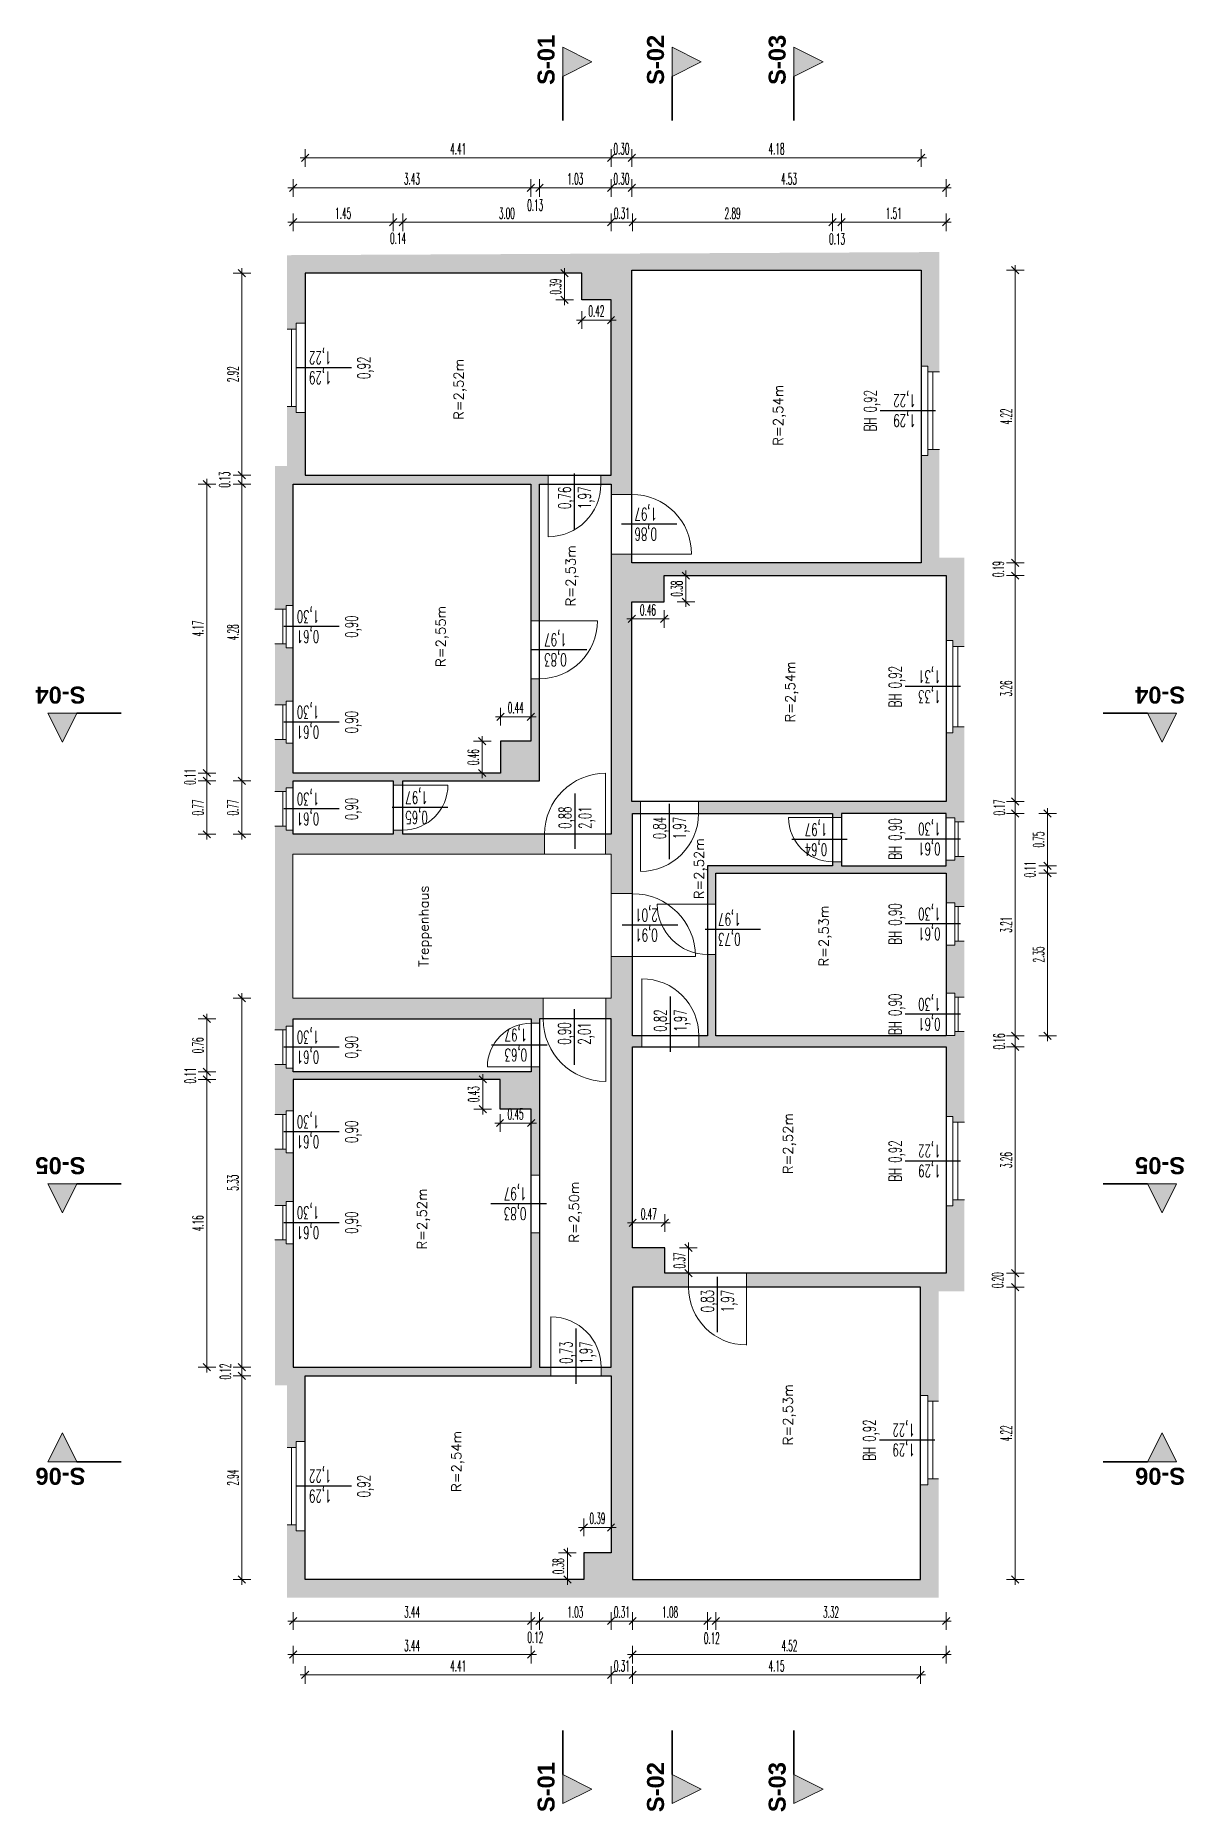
# Model space of a CAD drawing. Header units: metres. Extents: x -8.6 to 8, y -3.3 to 22.3.
import ezdxf
from ezdxf.enums import TextEntityAlignment as Align

# ---------------------------------------------------------------- set-up
doc = ezdxf.new("R2010")
doc.units = ezdxf.units.M
doc.header["$LTSCALE"] = 10
doc.header["$MEASUREMENT"] = 0
doc.linetypes.add('Schnittlinie', pattern=[0.6, 0.3, -0.15, 0, -0.15])
for name, color, linetype, lineweight in [('10_1OG Fenster', 7, 'Continuous', 18), ('10_1OG Treppe', 7, 'Continuous', 18), ('10_1OG Tür', 7, 'Continuous', 18), ('10_1OG W', 7, 'Continuous', 25), ('140_Raumbezeichnung', 7, 'Continuous', 15), ('40_Bemaßung', 7, 'Continuous', 15)]:
    doc.layers.add(name, color=color, linetype=linetype, lineweight=lineweight)
doc.layers.add('200_Schraffur_Wand', color=252, linetype='Continuous', lineweight=9, transparency=0.6)
for name, color, linetype in [('85 Schnitt Marker', 7, 'Continuous'), ('_Archi_Fenster', 7, 'Continuous'), ('Archi_Tür', 7, 'Continuous')]:
    doc.layers.add(name, color=color, linetype=linetype)
doc.styles.add('ERSTELLTER_STIL_2', font='arialbd.ttf')
doc.styles.add('SIMPLEX50', font='simplex.shx', dxfattribs={"width": 0.48})
doc.styles.get("Standard").update_dxf_attribs({"font": 'simplex.shx'})
doc.dimstyles.new('Meter_Bem Horizontal', dxfattribs={"dimtxt": 0.16, "dimasz": 0.015, "dimexe": 0, "dimexo": 0.1, "dimgap": 0.05, "dimtad": 1, "dimrnd": 0.01, "dimzin": 0, "dimdsep": 46, "dimtxsty": 'SIMPLEX50', "dimblk": 'Bempfeil', "dimcen": 0.125, "dimse1": 1, "dimse2": 1, "dimclre": 1, "dimadec": 0, "dimazin": 0, "dimtp": 102033525.0, "dimtm": 1, "dimtfac": 1, "dimtix": 1, "dimtmove": 2, "dimatfit": 3, "dimldrblk": 'Bempfeil', "dimfxl": 1, "dimtolj": 1, "dimtzin": 0, "dimlwd": -1, "dimarcsym": 0})

msp = doc.modelspace()

# ---------------------------------------------------------------- texts
at = {"layer": '140_Raumbezeichnung'}
for s, p in [('R=2,52m', (-2.51, 17.179)), ('R=2,54m', (2.1, 16.806)), ('R=2,53m', (-0.895, 14.488)), ('R=2,55m', (-2.769, 13.613)), ('R=2,54m', (2.274, 12.812)), ('R=2,52m', (0.957, 10.26)), ('Treppenhaus', (-3.014, 9.429)), ('Treppenhaus', (-3.014, 9.429)), ('R=2,53m', (2.758, 9.288)), ('R=2,52m', (2.241, 6.292)), ('R=2,50m', (-0.845, 5.303)), ('R=2,52m', (-3.041, 5.204)), ('R=2,53m', (2.241, 2.378)), ('R=2,54m', (-2.543, 1.704))]:
    msp.add_text(s, height=0.14, rotation=90, dxfattribs=at).set_placement(p, align=Align.MIDDLE_CENTER)
at = {"layer": '85 Schnitt Marker', "color": 7, "lineweight": 13, "char_height": 0.245, "attachment_point": 7, "style": 'ERSTELLTER_STIL_2'}
for s, insert, rotation in [('\\A1;\\pxql,t0;S-01', (-1.123, 21.575), 90), ('\\A1;\\pxql,t0;S-02', (0.456, 21.575), 90), ('\\A1;\\pxql,t0;S-03', (2.212, 21.575), 90), ('\\A1;\\pxql,t0;S-04', (-7.896, 12.893), 180), ('\\A1;\\pxql,t0;S-04', (7.974, 12.893), 180), ('\\A1;\\pxql,t0;S-05', (-7.896, 6.1), 180), ('\\A1;\\pxql,t0;S-05', (7.974, 6.1), 180), ('\\A1;\\pxql,t0;S-06', (-7.896, 1.617), 180), ('\\A1;\\pxql,t0;S-06', (7.974, 1.617), 180), ('\\A1;\\pxt0;S-01', (-1.123, -3.358), 90), ('\\A1;\\pxt0;S-02', (0.456, -3.358), 90), ('\\A1;\\pxt0;S-03', (2.212, -3.358), 90)]:
    msp.add_mtext(s, dxfattribs=dict(at, insert=insert, rotation=rotation))

# ---------------------------------------------------------------- blocks, each defined once
blk = doc.blocks.new('Bempfeil')
at = {"color": 0, "linetype": 'ByBlock'}
for p, q in [((-5, 0), (5, 0)), ((-3.5, -3.5), (3.5, 3.5)), ((0, 8.5), (0, -8.5))]:
    blk.add_line(p, q, dxfattribs=at)
blk = doc.blocks.new('*D1')
at = {"layer": '40_Bemaßung', "color": 0, "transparency": 16777216}
blk.add_line((5.521, 0.015), (5.521, 4.205), dxfattribs=at)
at = {"layer": 'Defpoints', "color": 0, "transparency": 16777216}
for p in [(4.153, 4.22), (5.521, 4.22), (4.153, 0)]:
    blk.add_point(p, dxfattribs=at)
at = {"layer": '40_Bemaßung', "color": 0, "transparency": 16777216, "xscale": 0.015, "yscale": 0.015, "zscale": 0.015}
for p, rotation in [((5.521, 4.22), 90), ((5.521, 0), 270)]:
    blk.add_blockref('Bempfeil', p, dxfattribs=dict(at, rotation=rotation))
at = {"layer": '40_Bemaßung', "color": 0, "transparency": 16777216, "insert": (5.391, 2.11), "char_height": 0.16, "attachment_point": 5, "rotation": 90, "style": 'SIMPLEX50'}
blk.add_mtext('\\A1;4.22', dxfattribs=at)
blk = doc.blocks.new('*D2')
at = {"layer": '40_Bemaßung', "color": 0, "transparency": 16777216}
blk.add_line((5.521, 4.235), (5.521, 4.408), dxfattribs=at)
at = {"layer": 'Defpoints', "color": 0, "transparency": 16777216}
for p in [(4.524, 4.423), (5.521, 4.423), (4.153, 4.22)]:
    blk.add_point(p, dxfattribs=at)
at = {"layer": '40_Bemaßung', "color": 0, "transparency": 16777216, "xscale": 0.015, "yscale": 0.015, "zscale": 0.015}
for p, rotation in [((5.521, 4.423), 90), ((5.521, 4.22), 270)]:
    blk.add_blockref('Bempfeil', p, dxfattribs=dict(at, rotation=rotation))
at = {"layer": '40_Bemaßung', "color": 0, "transparency": 16777216, "insert": (5.267, 4.321), "char_height": 0.16, "attachment_point": 5, "rotation": 90, "style": 'SIMPLEX50'}
blk.add_mtext('\\A1;0.20', dxfattribs=at)
blk = doc.blocks.new('*D3')
at = {"layer": '40_Bemaßung', "color": 0, "transparency": 16777216}
blk.add_line((5.521, 4.438), (5.521, 7.673), dxfattribs=at)
at = {"layer": 'Defpoints', "color": 0, "transparency": 16777216}
for p in [(4.524, 7.688), (5.521, 7.688), (4.524, 4.423)]:
    blk.add_point(p, dxfattribs=at)
at = {"layer": '40_Bemaßung', "color": 0, "transparency": 16777216, "xscale": 0.015, "yscale": 0.015, "zscale": 0.015}
for p, rotation in [((5.521, 7.688), 90), ((5.521, 4.423), 270)]:
    blk.add_blockref('Bempfeil', p, dxfattribs=dict(at, rotation=rotation))
at = {"layer": '40_Bemaßung', "color": 0, "transparency": 16777216, "insert": (5.391, 6.055), "char_height": 0.16, "attachment_point": 5, "rotation": 90, "style": 'SIMPLEX50'}
blk.add_mtext('\\A1;3.26', dxfattribs=at)
blk = doc.blocks.new('*D4')
at = {"layer": '40_Bemaßung', "color": 0, "transparency": 16777216}
blk.add_line((5.521, 7.703), (5.521, 7.833), dxfattribs=at)
at = {"layer": 'Defpoints', "color": 0, "transparency": 16777216}
for p in [(4.524, 7.848), (5.521, 7.848), (4.524, 7.688)]:
    blk.add_point(p, dxfattribs=at)
at = {"layer": '40_Bemaßung', "color": 0, "transparency": 16777216, "xscale": 0.015, "yscale": 0.015, "zscale": 0.015}
for p, rotation in [((5.521, 7.848), 90), ((5.521, 7.688), 270)]:
    blk.add_blockref('Bempfeil', p, dxfattribs=dict(at, rotation=rotation))
at = {"layer": '40_Bemaßung', "color": 0, "transparency": 16777216, "insert": (5.289, 7.768), "char_height": 0.16, "attachment_point": 5, "rotation": 90, "style": 'SIMPLEX50'}
blk.add_mtext('\\A1;0.16', dxfattribs=at)
blk = doc.blocks.new('*D5')
at = {"layer": '40_Bemaßung', "color": 0, "transparency": 16777216}
blk.add_line((5.521, 7.863), (5.521, 11.043), dxfattribs=at)
at = {"layer": 'Defpoints', "color": 0, "transparency": 16777216}
for p in [(0, 11.058), (5.521, 11.058), (4.524, 7.848)]:
    blk.add_point(p, dxfattribs=at)
at = {"layer": '40_Bemaßung', "color": 0, "transparency": 16777216, "xscale": 0.015, "yscale": 0.015, "zscale": 0.015}
for p, rotation in [((5.521, 11.058), 90), ((5.521, 7.848), 270)]:
    blk.add_blockref('Bempfeil', p, dxfattribs=dict(at, rotation=rotation))
at = {"layer": '40_Bemaßung', "color": 0, "transparency": 16777216, "insert": (5.391, 9.453), "char_height": 0.16, "attachment_point": 5, "rotation": 90, "style": 'SIMPLEX50'}
blk.add_mtext('\\A1;3.21', dxfattribs=at)
blk = doc.blocks.new('*D6')
at = {"layer": '40_Bemaßung', "color": 0, "transparency": 16777216}
blk.add_line((5.521, 11.073), (5.521, 11.217), dxfattribs=at)
at = {"layer": 'Defpoints', "color": 0, "transparency": 16777216}
for p in [(-0.011, 11.232), (0, 11.058), (5.521, 11.232)]:
    blk.add_point(p, dxfattribs=at)
at = {"layer": '40_Bemaßung', "color": 0, "transparency": 16777216, "xscale": 0.015, "yscale": 0.015, "zscale": 0.015}
for p, rotation in [((5.521, 11.232), 90), ((5.521, 11.058), 270)]:
    blk.add_blockref('Bempfeil', p, dxfattribs=dict(at, rotation=rotation))
at = {"layer": '40_Bemaßung', "color": 0, "transparency": 16777216, "insert": (5.291, 11.145), "char_height": 0.16, "attachment_point": 5, "rotation": 90, "style": 'SIMPLEX50'}
blk.add_mtext('\\A1;0.17', dxfattribs=at)
blk = doc.blocks.new('*D7')
at = {"layer": '40_Bemaßung', "color": 0, "transparency": 16777216}
blk.add_line((5.521, 11.247), (5.521, 14.476), dxfattribs=at)
at = {"layer": 'Defpoints', "color": 0, "transparency": 16777216}
for p in [(4.524, 14.491), (5.521, 14.491), (-0.011, 11.232)]:
    blk.add_point(p, dxfattribs=at)
at = {"layer": '40_Bemaßung', "color": 0, "transparency": 16777216, "xscale": 0.015, "yscale": 0.015, "zscale": 0.015}
for p, rotation in [((5.521, 14.491), 90), ((5.521, 11.232), 270)]:
    blk.add_blockref('Bempfeil', p, dxfattribs=dict(at, rotation=rotation))
at = {"layer": '40_Bemaßung', "color": 0, "transparency": 16777216, "insert": (5.391, 12.862), "char_height": 0.16, "attachment_point": 5, "rotation": 90, "style": 'SIMPLEX50'}
blk.add_mtext('\\A1;3.26', dxfattribs=at)
blk = doc.blocks.new('*D8')
at = {"layer": '40_Bemaßung', "color": 0, "transparency": 16777216}
blk.add_line((5.521, 14.506), (5.521, 14.663), dxfattribs=at)
at = {"layer": 'Defpoints', "color": 0, "transparency": 16777216}
for p in [(-0.011, 14.678), (5.521, 14.678), (4.524, 14.491)]:
    blk.add_point(p, dxfattribs=at)
at = {"layer": '40_Bemaßung', "color": 0, "transparency": 16777216, "xscale": 0.015, "yscale": 0.015, "zscale": 0.015}
for p, rotation in [((5.521, 14.678), 90), ((5.521, 14.491), 270)]:
    blk.add_blockref('Bempfeil', p, dxfattribs=dict(at, rotation=rotation))
at = {"layer": '40_Bemaßung', "color": 0, "transparency": 16777216, "insert": (5.279, 14.585), "char_height": 0.16, "attachment_point": 5, "rotation": 90, "style": 'SIMPLEX50'}
blk.add_mtext('\\A1;0.19', dxfattribs=at)
blk = doc.blocks.new('*D9')
at = {"layer": '40_Bemaßung', "color": 0, "transparency": 16777216}
blk.add_line((5.521, 14.693), (5.521, 18.884), dxfattribs=at)
at = {"layer": 'Defpoints', "color": 0, "transparency": 16777216}
for p in [(-0.011, 18.899), (5.521, 18.899), (-0.011, 14.678)]:
    blk.add_point(p, dxfattribs=at)
at = {"layer": '40_Bemaßung', "color": 0, "transparency": 16777216, "xscale": 0.015, "yscale": 0.015, "zscale": 0.015}
for p, rotation in [((5.521, 18.899), 90), ((5.521, 14.678), 270)]:
    blk.add_blockref('Bempfeil', p, dxfattribs=dict(at, rotation=rotation))
at = {"layer": '40_Bemaßung', "color": 0, "transparency": 16777216, "insert": (5.391, 16.789), "char_height": 0.16, "attachment_point": 5, "rotation": 90, "style": 'SIMPLEX50'}
blk.add_mtext('\\A1;4.22', dxfattribs=at)
blk = doc.blocks.new('*D10')
at = {"layer": '40_Bemaßung', "color": 0, "transparency": 16777216}
blk.add_line((0.806, 4.438), (0.806, 4.774), dxfattribs=at)
at = {"layer": 'Defpoints', "color": 0, "transparency": 16777216}
for p in [(0.466, 4.789), (0.806, 4.789), (0.466, 4.423)]:
    blk.add_point(p, dxfattribs=at)
at = {"layer": '40_Bemaßung', "color": 0, "transparency": 16777216, "xscale": 0.015, "yscale": 0.015, "zscale": 0.015}
for p, rotation in [((0.806, 4.789), 90), ((0.806, 4.423), 270)]:
    blk.add_blockref('Bempfeil', p, dxfattribs=dict(at, rotation=rotation))
at = {"layer": '40_Bemaßung', "color": 0, "transparency": 16777216, "insert": (0.676, 4.606), "char_height": 0.16, "attachment_point": 5, "rotation": 90, "style": 'SIMPLEX50'}
blk.add_mtext('\\A1;0.37', dxfattribs=at)
blk = doc.blocks.new('*D11')
at = {"layer": '40_Bemaßung', "color": 0, "transparency": 16777216}
blk.add_line((0.451, 5.148), (0.015, 5.148), dxfattribs=at)
at = {"layer": 'Defpoints', "color": 0, "transparency": 16777216}
for p in [(0, 5.148), (0, 4.789), (0.466, 4.789)]:
    blk.add_point(p, dxfattribs=at)
at = {"layer": '40_Bemaßung', "color": 0, "transparency": 16777216, "xscale": 0.015, "yscale": 0.015, "zscale": 0.015, "rotation": 180}
blk.add_blockref('Bempfeil', (0, 5.148), dxfattribs=at)
at = {"layer": '40_Bemaßung', "color": 0, "transparency": 16777216, "xscale": 0.015, "yscale": 0.015, "zscale": 0.015}
blk.add_blockref('Bempfeil', (0.466, 5.148), dxfattribs=at)
at = {"layer": '40_Bemaßung', "color": 0, "transparency": 16777216, "insert": (0.233, 5.278), "char_height": 0.16, "attachment_point": 5, "style": 'SIMPLEX50'}
blk.add_mtext('\\A1;0.47', dxfattribs=at)
blk = doc.blocks.new('*D12')
at = {"layer": '40_Bemaßung', "color": 0, "transparency": 16777216}
blk.add_line((0.004, 13.866), (0.438, 13.866), dxfattribs=at)
at = {"layer": 'Defpoints', "color": 0, "transparency": 16777216}
for p in [(-0.011, 14.115), (0.453, 14.115), (0.453, 13.866)]:
    blk.add_point(p, dxfattribs=at)
at = {"layer": '40_Bemaßung', "color": 0, "transparency": 16777216, "xscale": 0.015, "yscale": 0.015, "zscale": 0.015, "rotation": 180}
blk.add_blockref('Bempfeil', (-0.011, 13.866), dxfattribs=at)
at = {"layer": '40_Bemaßung', "color": 0, "transparency": 16777216, "xscale": 0.015, "yscale": 0.015, "zscale": 0.015}
blk.add_blockref('Bempfeil', (0.453, 13.866), dxfattribs=at)
at = {"layer": '40_Bemaßung', "color": 0, "transparency": 16777216, "insert": (0.221, 13.996), "char_height": 0.16, "attachment_point": 5, "style": 'SIMPLEX50'}
blk.add_mtext('\\A1;0.46', dxfattribs=at)
blk = doc.blocks.new('*D13')
at = {"layer": '40_Bemaßung', "color": 0, "transparency": 16777216}
blk.add_line((0.768, 14.13), (0.768, 14.476), dxfattribs=at)
at = {"layer": 'Defpoints', "color": 0, "transparency": 16777216}
for p in [(0.453, 14.491), (0.768, 14.491), (0.453, 14.115)]:
    blk.add_point(p, dxfattribs=at)
at = {"layer": '40_Bemaßung', "color": 0, "transparency": 16777216, "xscale": 0.015, "yscale": 0.015, "zscale": 0.015}
for p, rotation in [((0.768, 14.491), 90), ((0.768, 14.115), 270)]:
    blk.add_blockref('Bempfeil', p, dxfattribs=dict(at, rotation=rotation))
at = {"layer": '40_Bemaßung', "color": 0, "transparency": 16777216, "insert": (0.638, 14.303), "char_height": 0.16, "attachment_point": 5, "rotation": 90, "style": 'SIMPLEX50'}
blk.add_mtext('\\A1;0.38', dxfattribs=at)
blk = doc.blocks.new('*D14')
at = {"layer": '40_Bemaßung', "color": 0, "transparency": 16777216}
blk.add_line((5.988, 7.863), (5.988, 10.183), dxfattribs=at)
at = {"layer": 'Defpoints', "color": 0, "transparency": 16777216}
for p in [(4.524, 10.198), (5.988, 10.198), (4.524, 7.848)]:
    blk.add_point(p, dxfattribs=at)
at = {"layer": '40_Bemaßung', "color": 0, "transparency": 16777216, "xscale": 0.015, "yscale": 0.015, "zscale": 0.015}
for p, rotation in [((5.988, 10.198), 90), ((5.988, 7.848), 270)]:
    blk.add_blockref('Bempfeil', p, dxfattribs=dict(at, rotation=rotation))
at = {"layer": '40_Bemaßung', "color": 0, "transparency": 16777216, "insert": (5.858, 9.023), "char_height": 0.16, "attachment_point": 5, "rotation": 90, "style": 'SIMPLEX50'}
blk.add_mtext('\\A1;2.35', dxfattribs=at)
blk = doc.blocks.new('*D15')
at = {"layer": '40_Bemaßung', "color": 0, "transparency": 16777216}
for p, q in [((5.988, 10.319), (5.988, 10.334)), ((5.988, 10.198), (5.988, 10.304)), ((5.988, 10.183), (5.988, 10.168))]:
    blk.add_line(p, q, dxfattribs=at)
at = {"layer": 'Defpoints', "color": 0, "transparency": 16777216}
for p in [(4.524, 10.304), (5.988, 10.304), (4.524, 10.198)]:
    blk.add_point(p, dxfattribs=at)
at = {"layer": '40_Bemaßung', "color": 0, "transparency": 16777216, "xscale": 0.015, "yscale": 0.015, "zscale": 0.015}
for p, rotation in [((5.988, 10.304), 270), ((5.988, 10.198), 90)]:
    blk.add_blockref('Bempfeil', p, dxfattribs=dict(at, rotation=rotation))
at = {"layer": '40_Bemaßung', "color": 0, "transparency": 16777216, "insert": (5.733, 10.251), "char_height": 0.16, "attachment_point": 5, "rotation": 90, "style": 'SIMPLEX50'}
blk.add_mtext('\\A1;0.11', dxfattribs=at)
blk = doc.blocks.new('*D16')
at = {"layer": '40_Bemaßung', "color": 0, "transparency": 16777216}
blk.add_line((5.988, 10.319), (5.988, 11.043), dxfattribs=at)
at = {"layer": 'Defpoints', "color": 0, "transparency": 16777216}
for p in [(4.524, 11.058), (5.988, 11.058), (4.524, 10.304)]:
    blk.add_point(p, dxfattribs=at)
at = {"layer": '40_Bemaßung', "color": 0, "transparency": 16777216, "xscale": 0.015, "yscale": 0.015, "zscale": 0.015}
for p, rotation in [((5.988, 11.058), 90), ((5.988, 10.304), 270)]:
    blk.add_blockref('Bempfeil', p, dxfattribs=dict(at, rotation=rotation))
at = {"layer": '40_Bemaßung', "color": 0, "transparency": 16777216, "insert": (5.858, 10.681), "char_height": 0.16, "attachment_point": 5, "rotation": 90, "style": 'SIMPLEX50'}
blk.add_mtext('\\A1;0.75', dxfattribs=at)
blk = doc.blocks.new('fenster')
at = {"layer": '_Archi_Fenster', "color": 0}
blk.add_line((0, -0.45), (0, 0.35), dxfattribs=at)
at = {"layer": '_Archi_Fenster', "color": 0, "style": 'SIMPLEX50', "width": 0.6}
blk.add_attdef('BH', text='', height=0.18, dxfattribs=at).set_placement((0, 0.35), align=Align.BOTTOM_CENTER)
blk.add_attdef('LW', text='', height=0.18, rotation=90, dxfattribs=at).set_placement((0, 0), align=Align.BOTTOM_CENTER)
blk.add_attdef('LH', text='', height=0.18, rotation=90, dxfattribs=at).set_placement((0.054, 0), align=Align.TOP_CENTER)
blk = doc.blocks.new('*D18')
at = {"layer": '40_Bemaßung', "color": 0, "transparency": 16777216}
blk.add_line((4.509, -0.599), (1.217, -0.599), dxfattribs=at)
at = {"layer": 'Defpoints', "color": 0, "transparency": 16777216}
for p in [(1.202, 7.848), (1.202, -0.599), (4.524, -0.599)]:
    blk.add_point(p, dxfattribs=at)
at = {"layer": '40_Bemaßung', "color": 0, "transparency": 16777216, "xscale": 0.015, "yscale": 0.015, "zscale": 0.015, "rotation": 180}
blk.add_blockref('Bempfeil', (1.202, -0.599), dxfattribs=at)
at = {"layer": '40_Bemaßung', "color": 0, "transparency": 16777216, "xscale": 0.015, "yscale": 0.015, "zscale": 0.015}
blk.add_blockref('Bempfeil', (4.524, -0.599), dxfattribs=at)
at = {"layer": '40_Bemaßung', "color": 0, "transparency": 16777216, "insert": (2.863, -0.469), "char_height": 0.16, "attachment_point": 5, "style": 'SIMPLEX50'}
blk.add_mtext('\\A1;3.32', dxfattribs=at)
blk = doc.blocks.new('*D19')
at = {"layer": '40_Bemaßung', "color": 0, "transparency": 16777216}
for p, q in [((1.066, -0.599), (1.051, -0.599)), ((1.202, -0.599), (1.081, -0.599)), ((1.217, -0.599), (1.232, -0.599))]:
    blk.add_line(p, q, dxfattribs=at)
at = {"layer": 'Defpoints', "color": 0, "transparency": 16777216}
for p in [(1.081, 7.848), (1.202, 7.848), (1.081, -0.599)]:
    blk.add_point(p, dxfattribs=at)
at = {"layer": '40_Bemaßung', "color": 0, "transparency": 16777216, "xscale": 0.015, "yscale": 0.015, "zscale": 0.015}
blk.add_blockref('Bempfeil', (1.081, -0.599), dxfattribs=at)
at = {"layer": '40_Bemaßung', "color": 0, "transparency": 16777216, "xscale": 0.015, "yscale": 0.015, "zscale": 0.015, "rotation": 180}
blk.add_blockref('Bempfeil', (1.202, -0.599), dxfattribs=at)
at = {"layer": '40_Bemaßung', "color": 0, "transparency": 16777216, "insert": (1.142, -0.847), "char_height": 0.16, "attachment_point": 5, "style": 'SIMPLEX50'}
blk.add_mtext('\\A1;0.12', dxfattribs=at)
blk = doc.blocks.new('*D20')
at = {"layer": '40_Bemaßung', "color": 0, "transparency": 16777216}
blk.add_line((1.066, -0.599), (0.015, -0.599), dxfattribs=at)
at = {"layer": 'Defpoints', "color": 0, "transparency": 16777216}
for p in [(0, 7.848), (1.081, 7.848), (0, -0.599)]:
    blk.add_point(p, dxfattribs=at)
at = {"layer": '40_Bemaßung', "color": 0, "transparency": 16777216, "xscale": 0.015, "yscale": 0.015, "zscale": 0.015, "rotation": 180}
blk.add_blockref('Bempfeil', (0, -0.599), dxfattribs=at)
at = {"layer": '40_Bemaßung', "color": 0, "transparency": 16777216, "xscale": 0.015, "yscale": 0.015, "zscale": 0.015}
blk.add_blockref('Bempfeil', (1.081, -0.599), dxfattribs=at)
at = {"layer": '40_Bemaßung', "color": 0, "transparency": 16777216, "insert": (0.541, -0.469), "char_height": 0.16, "attachment_point": 5, "style": 'SIMPLEX50'}
blk.add_mtext('\\A1;1.08', dxfattribs=at)
blk = doc.blocks.new('*D21')
at = {"layer": '40_Bemaßung', "color": 0, "transparency": 16777216}
blk.add_line((-0.015, -0.599), (-0.297, -0.599), dxfattribs=at)
at = {"layer": 'Defpoints', "color": 0, "transparency": 16777216}
for p in [(-0.312, 8.092), (0, 7.848), (-0.312, -0.599)]:
    blk.add_point(p, dxfattribs=at)
at = {"layer": '40_Bemaßung', "color": 0, "transparency": 16777216, "xscale": 0.015, "yscale": 0.015, "zscale": 0.015, "rotation": 180}
blk.add_blockref('Bempfeil', (-0.312, -0.599), dxfattribs=at)
at = {"layer": '40_Bemaßung', "color": 0, "transparency": 16777216, "xscale": 0.015, "yscale": 0.015, "zscale": 0.015}
blk.add_blockref('Bempfeil', (0, -0.599), dxfattribs=at)
at = {"layer": '40_Bemaßung', "color": 0, "transparency": 16777216, "insert": (-0.156, -0.469), "char_height": 0.16, "attachment_point": 5, "style": 'SIMPLEX50'}
blk.add_mtext('\\A1;0.31', dxfattribs=at)
blk = doc.blocks.new('*D22')
at = {"layer": '40_Bemaßung', "color": 0, "transparency": 16777216}
blk.add_line((-0.327, -0.599), (-1.328, -0.599), dxfattribs=at)
at = {"layer": 'Defpoints', "color": 0, "transparency": 16777216}
for p in [(-1.343, 8.092), (-0.312, 8.092), (-1.343, -0.599)]:
    blk.add_point(p, dxfattribs=at)
at = {"layer": '40_Bemaßung', "color": 0, "transparency": 16777216, "xscale": 0.015, "yscale": 0.015, "zscale": 0.015, "rotation": 180}
blk.add_blockref('Bempfeil', (-1.343, -0.599), dxfattribs=at)
at = {"layer": '40_Bemaßung', "color": 0, "transparency": 16777216, "xscale": 0.015, "yscale": 0.015, "zscale": 0.015}
blk.add_blockref('Bempfeil', (-0.312, -0.599), dxfattribs=at)
at = {"layer": '40_Bemaßung', "color": 0, "transparency": 16777216, "insert": (-0.828, -0.469), "char_height": 0.16, "attachment_point": 5, "style": 'SIMPLEX50'}
blk.add_mtext('\\A1;1.03', dxfattribs=at)
blk = doc.blocks.new('*D23')
at = {"layer": '40_Bemaßung', "color": 0, "transparency": 16777216}
for p, q in [((-1.479, -0.599), (-1.494, -0.599)), ((-1.343, -0.599), (-1.464, -0.599)), ((-1.328, -0.599), (-1.313, -0.599))]:
    blk.add_line(p, q, dxfattribs=at)
at = {"layer": 'Defpoints', "color": 0, "transparency": 16777216}
for p in [(-1.464, 8.092), (-1.343, 8.092), (-1.464, -0.599)]:
    blk.add_point(p, dxfattribs=at)
at = {"layer": '40_Bemaßung', "color": 0, "transparency": 16777216, "xscale": 0.015, "yscale": 0.015, "zscale": 0.015}
blk.add_blockref('Bempfeil', (-1.464, -0.599), dxfattribs=at)
at = {"layer": '40_Bemaßung', "color": 0, "transparency": 16777216, "xscale": 0.015, "yscale": 0.015, "zscale": 0.015, "rotation": 180}
blk.add_blockref('Bempfeil', (-1.343, -0.599), dxfattribs=at)
at = {"layer": '40_Bemaßung', "color": 0, "transparency": 16777216, "insert": (-1.404, -0.833), "char_height": 0.16, "attachment_point": 5, "style": 'SIMPLEX50'}
blk.add_mtext('\\A1;0.12', dxfattribs=at)
blk = doc.blocks.new('*D24')
at = {"layer": '40_Bemaßung', "color": 0, "transparency": 16777216}
blk.add_line((-1.479, -0.599), (-4.886, -0.599), dxfattribs=at)
at = {"layer": 'Defpoints', "color": 0, "transparency": 16777216}
for p in [(-4.901, 8.092), (-1.464, 8.092), (-4.901, -0.599)]:
    blk.add_point(p, dxfattribs=at)
at = {"layer": '40_Bemaßung', "color": 0, "transparency": 16777216, "xscale": 0.015, "yscale": 0.015, "zscale": 0.015, "rotation": 180}
blk.add_blockref('Bempfeil', (-4.901, -0.599), dxfattribs=at)
at = {"layer": '40_Bemaßung', "color": 0, "transparency": 16777216, "xscale": 0.015, "yscale": 0.015, "zscale": 0.015}
blk.add_blockref('Bempfeil', (-1.464, -0.599), dxfattribs=at)
at = {"layer": '40_Bemaßung', "color": 0, "transparency": 16777216, "insert": (-3.183, -0.469), "char_height": 0.16, "attachment_point": 5, "style": 'SIMPLEX50'}
blk.add_mtext('\\A1;3.44', dxfattribs=at)
blk = doc.blocks.new('*D25')
at = {"layer": '40_Bemaßung', "color": 0, "transparency": 16777216}
blk.add_line((4.509, -1.083), (0.015, -1.083), dxfattribs=at)
at = {"layer": 'Defpoints', "color": 0, "transparency": 16777216}
for p in [(0, 7.688), (4.524, 7.688), (0, -1.083)]:
    blk.add_point(p, dxfattribs=at)
at = {"layer": '40_Bemaßung', "color": 0, "transparency": 16777216, "xscale": 0.015, "yscale": 0.015, "zscale": 0.015, "rotation": 180}
blk.add_blockref('Bempfeil', (0, -1.083), dxfattribs=at)
at = {"layer": '40_Bemaßung', "color": 0, "transparency": 16777216, "xscale": 0.015, "yscale": 0.015, "zscale": 0.015}
blk.add_blockref('Bempfeil', (4.524, -1.083), dxfattribs=at)
at = {"layer": '40_Bemaßung', "color": 0, "transparency": 16777216, "insert": (2.262, -0.953), "char_height": 0.16, "attachment_point": 5, "style": 'SIMPLEX50'}
blk.add_mtext('\\A1;4.52', dxfattribs=at)
blk = doc.blocks.new('*D26')
at = {"layer": '40_Bemaßung', "color": 0, "transparency": 16777216}
blk.add_line((-1.479, -1.083), (-4.886, -1.083), dxfattribs=at)
at = {"layer": 'Defpoints', "color": 0, "transparency": 16777216}
for p in [(-4.901, 3.064), (-1.464, 3.064), (-4.901, -1.083)]:
    blk.add_point(p, dxfattribs=at)
at = {"layer": '40_Bemaßung', "color": 0, "transparency": 16777216, "xscale": 0.015, "yscale": 0.015, "zscale": 0.015, "rotation": 180}
blk.add_blockref('Bempfeil', (-4.901, -1.083), dxfattribs=at)
at = {"layer": '40_Bemaßung', "color": 0, "transparency": 16777216, "xscale": 0.015, "yscale": 0.015, "zscale": 0.015}
blk.add_blockref('Bempfeil', (-1.464, -1.083), dxfattribs=at)
at = {"layer": '40_Bemaßung', "color": 0, "transparency": 16777216, "insert": (-3.183, -0.953), "char_height": 0.16, "attachment_point": 5, "style": 'SIMPLEX50'}
blk.add_mtext('\\A1;3.44', dxfattribs=at)
blk = doc.blocks.new('*D27')
at = {"layer": '40_Bemaßung', "color": 0, "transparency": 16777216}
blk.add_line((-1.899, 6.59), (-1.479, 6.59), dxfattribs=at)
at = {"layer": 'Defpoints', "color": 0, "transparency": 16777216}
for p in [(-1.914, 6.789), (-1.464, 6.789), (-1.464, 6.59)]:
    blk.add_point(p, dxfattribs=at)
at = {"layer": '40_Bemaßung', "color": 0, "transparency": 16777216, "xscale": 0.015, "yscale": 0.015, "zscale": 0.015, "rotation": 180}
blk.add_blockref('Bempfeil', (-1.914, 6.59), dxfattribs=at)
at = {"layer": '40_Bemaßung', "color": 0, "transparency": 16777216, "xscale": 0.015, "yscale": 0.015, "zscale": 0.015}
blk.add_blockref('Bempfeil', (-1.464, 6.59), dxfattribs=at)
at = {"layer": '40_Bemaßung', "color": 0, "transparency": 16777216, "insert": (-1.689, 6.72), "char_height": 0.16, "attachment_point": 5, "style": 'SIMPLEX50'}
blk.add_mtext('\\A1;0.45', dxfattribs=at)
blk = doc.blocks.new('*D28')
at = {"layer": '40_Bemaßung', "color": 0, "transparency": 16777216}
blk.add_line((-2.163, 6.804), (-2.163, 7.205), dxfattribs=at)
at = {"layer": 'Defpoints', "color": 0, "transparency": 16777216}
for p in [(-2.163, 7.22), (-1.914, 7.22), (-1.914, 6.789)]:
    blk.add_point(p, dxfattribs=at)
at = {"layer": '40_Bemaßung', "color": 0, "transparency": 16777216, "xscale": 0.015, "yscale": 0.015, "zscale": 0.015}
for p, rotation in [((-2.163, 7.22), 90), ((-2.163, 6.789), 270)]:
    blk.add_blockref('Bempfeil', p, dxfattribs=dict(at, rotation=rotation))
at = {"layer": '40_Bemaßung', "color": 0, "transparency": 16777216, "insert": (-2.293, 7.005), "char_height": 0.16, "attachment_point": 5, "rotation": 90, "style": 'SIMPLEX50'}
blk.add_mtext('\\A1;0.43', dxfattribs=at)
blk = doc.blocks.new('*D29')
at = {"layer": '40_Bemaßung', "color": 0, "transparency": 16777216}
blk.add_line((0.015, -1.377), (4.138, -1.377), dxfattribs=at)
at = {"layer": 'Defpoints', "color": 0, "transparency": 16777216}
for p in [(0, 0), (4.153, 0), (4.153, -1.377)]:
    blk.add_point(p, dxfattribs=at)
at = {"layer": '40_Bemaßung', "color": 0, "transparency": 16777216, "xscale": 0.015, "yscale": 0.015, "zscale": 0.015, "rotation": 180}
blk.add_blockref('Bempfeil', (0, -1.377), dxfattribs=at)
at = {"layer": '40_Bemaßung', "color": 0, "transparency": 16777216, "xscale": 0.015, "yscale": 0.015, "zscale": 0.015}
blk.add_blockref('Bempfeil', (4.153, -1.377), dxfattribs=at)
at = {"layer": '40_Bemaßung', "color": 0, "transparency": 16777216, "insert": (2.077, -1.247), "char_height": 0.16, "attachment_point": 5, "style": 'SIMPLEX50'}
blk.add_mtext('\\A1;4.15', dxfattribs=at)
blk = doc.blocks.new('*D30')
at = {"layer": '40_Bemaßung', "color": 0, "transparency": 16777216}
blk.add_line((-0.015, -1.377), (-0.297, -1.377), dxfattribs=at)
at = {"layer": 'Defpoints', "color": 0, "transparency": 16777216}
for p in [(-0.312, 0.384), (0, 0), (-0.312, -1.377)]:
    blk.add_point(p, dxfattribs=at)
at = {"layer": '40_Bemaßung', "color": 0, "transparency": 16777216, "xscale": 0.015, "yscale": 0.015, "zscale": 0.015, "rotation": 180}
blk.add_blockref('Bempfeil', (-0.312, -1.377), dxfattribs=at)
at = {"layer": '40_Bemaßung', "color": 0, "transparency": 16777216, "xscale": 0.015, "yscale": 0.015, "zscale": 0.015}
blk.add_blockref('Bempfeil', (0, -1.377), dxfattribs=at)
at = {"layer": '40_Bemaßung', "color": 0, "transparency": 16777216, "insert": (-0.156, -1.247), "char_height": 0.16, "attachment_point": 5, "style": 'SIMPLEX50'}
blk.add_mtext('\\A1;0.31', dxfattribs=at)
blk = doc.blocks.new('*D31')
at = {"layer": '40_Bemaßung', "color": 0, "transparency": 16777216}
blk.add_line((-0.327, -1.377), (-4.709, -1.377), dxfattribs=at)
at = {"layer": 'Defpoints', "color": 0, "transparency": 16777216}
for p in [(-0.312, 0.384), (-4.724, 0), (-4.724, -1.377)]:
    blk.add_point(p, dxfattribs=at)
at = {"layer": '40_Bemaßung', "color": 0, "transparency": 16777216, "xscale": 0.015, "yscale": 0.015, "zscale": 0.015, "rotation": 180}
blk.add_blockref('Bempfeil', (-4.724, -1.377), dxfattribs=at)
at = {"layer": '40_Bemaßung', "color": 0, "transparency": 16777216, "xscale": 0.015, "yscale": 0.015, "zscale": 0.015}
blk.add_blockref('Bempfeil', (-0.312, -1.377), dxfattribs=at)
at = {"layer": '40_Bemaßung', "color": 0, "transparency": 16777216, "insert": (-2.518, -1.247), "char_height": 0.16, "attachment_point": 5, "style": 'SIMPLEX50'}
blk.add_mtext('\\A1;4.41', dxfattribs=at)
blk = doc.blocks.new('*D32')
at = {"layer": '40_Bemaßung', "color": 0, "transparency": 16777216}
blk.add_line((-0.941, 0.015), (-0.941, 0.369), dxfattribs=at)
at = {"layer": 'Defpoints', "color": 0, "transparency": 16777216}
for p in [(-0.941, 0.384), (-0.704, 0.384), (-0.704, 0)]:
    blk.add_point(p, dxfattribs=at)
at = {"layer": '40_Bemaßung', "color": 0, "transparency": 16777216, "xscale": 0.015, "yscale": 0.015, "zscale": 0.015}
for p, rotation in [((-0.941, 0.384), 90), ((-0.941, 0), 270)]:
    blk.add_blockref('Bempfeil', p, dxfattribs=dict(at, rotation=rotation))
at = {"layer": '40_Bemaßung', "color": 0, "transparency": 16777216, "insert": (-1.071, 0.192), "char_height": 0.16, "attachment_point": 5, "rotation": 90, "style": 'SIMPLEX50'}
blk.add_mtext('\\A1;0.38', dxfattribs=at)
blk = doc.blocks.new('*D33')
at = {"layer": '40_Bemaßung', "color": 0, "transparency": 16777216}
blk.add_line((-0.689, 0.752), (-0.327, 0.752), dxfattribs=at)
at = {"layer": 'Defpoints', "color": 0, "transparency": 16777216}
for p in [(-0.312, 0.752), (-0.704, 0.384), (-0.312, 0.384)]:
    blk.add_point(p, dxfattribs=at)
at = {"layer": '40_Bemaßung', "color": 0, "transparency": 16777216, "xscale": 0.015, "yscale": 0.015, "zscale": 0.015, "rotation": 180}
blk.add_blockref('Bempfeil', (-0.704, 0.752), dxfattribs=at)
at = {"layer": '40_Bemaßung', "color": 0, "transparency": 16777216, "xscale": 0.015, "yscale": 0.015, "zscale": 0.015}
blk.add_blockref('Bempfeil', (-0.312, 0.752), dxfattribs=at)
at = {"layer": '40_Bemaßung', "color": 0, "transparency": 16777216, "insert": (-0.508, 0.882), "char_height": 0.16, "attachment_point": 5, "style": 'SIMPLEX50'}
blk.add_mtext('\\A1;0.39', dxfattribs=at)
blk = doc.blocks.new('*D34')
at = {"layer": '40_Bemaßung', "color": 0, "transparency": 16777216}
blk.add_line((-5.639, 0.015), (-5.639, 2.925), dxfattribs=at)
at = {"layer": 'Defpoints', "color": 0, "transparency": 16777216}
for p in [(-5.639, 2.94), (-4.724, 2.94), (-4.724, 0)]:
    blk.add_point(p, dxfattribs=at)
at = {"layer": '40_Bemaßung', "color": 0, "transparency": 16777216, "xscale": 0.015, "yscale": 0.015, "zscale": 0.015}
for p, rotation in [((-5.639, 2.94), 90), ((-5.639, 0), 270)]:
    blk.add_blockref('Bempfeil', p, dxfattribs=dict(at, rotation=rotation))
at = {"layer": '40_Bemaßung', "color": 0, "transparency": 16777216, "insert": (-5.769, 1.47), "char_height": 0.16, "attachment_point": 5, "rotation": 90, "style": 'SIMPLEX50'}
blk.add_mtext('\\A1;2.94', dxfattribs=at)
blk = doc.blocks.new('*D35')
at = {"layer": '40_Bemaßung', "color": 0, "transparency": 16777216}
blk.add_line((-5.639, 3.079), (-5.639, 8.376), dxfattribs=at)
at = {"layer": 'Defpoints', "color": 0, "transparency": 16777216}
for p in [(-5.639, 8.391), (-0.308, 8.391), (-1.343, 3.064)]:
    blk.add_point(p, dxfattribs=at)
at = {"layer": '40_Bemaßung', "color": 0, "transparency": 16777216, "xscale": 0.015, "yscale": 0.015, "zscale": 0.015}
for p, rotation in [((-5.639, 8.391), 90), ((-5.639, 3.064), 270)]:
    blk.add_blockref('Bempfeil', p, dxfattribs=dict(at, rotation=rotation))
at = {"layer": '40_Bemaßung', "color": 0, "transparency": 16777216, "insert": (-5.769, 5.728), "char_height": 0.16, "attachment_point": 5, "rotation": 90, "style": 'SIMPLEX50'}
blk.add_mtext('\\A1;5.33', dxfattribs=at)
blk = doc.blocks.new('*D36')
at = {"layer": '40_Bemaßung', "color": 0, "transparency": 16777216}
blk.add_line((-6.144, 3.079), (-6.144, 7.205), dxfattribs=at)
at = {"layer": 'Defpoints', "color": 0, "transparency": 16777216}
for p in [(-6.144, 7.22), (-4.901, 7.22), (-4.901, 3.064)]:
    blk.add_point(p, dxfattribs=at)
at = {"layer": '40_Bemaßung', "color": 0, "transparency": 16777216, "xscale": 0.015, "yscale": 0.015, "zscale": 0.015}
for p, rotation in [((-6.144, 7.22), 90), ((-6.144, 3.064), 270)]:
    blk.add_blockref('Bempfeil', p, dxfattribs=dict(at, rotation=rotation))
at = {"layer": '40_Bemaßung', "color": 0, "transparency": 16777216, "insert": (-6.274, 5.142), "char_height": 0.16, "attachment_point": 5, "rotation": 90, "style": 'SIMPLEX50'}
blk.add_mtext('\\A1;4.16', dxfattribs=at)
blk = doc.blocks.new('*D37')
at = {"layer": '40_Bemaßung', "color": 0, "transparency": 16777216}
for p, q in [((-5.639, 3.079), (-5.639, 3.094)), ((-5.639, 2.94), (-5.639, 3.064)), ((-5.639, 2.925), (-5.639, 2.91))]:
    blk.add_line(p, q, dxfattribs=at)
at = {"layer": 'Defpoints', "color": 0, "transparency": 16777216}
for p in [(-5.639, 3.064), (-4.724, 2.94), (-1.343, 3.064)]:
    blk.add_point(p, dxfattribs=at)
at = {"layer": '40_Bemaßung', "color": 0, "transparency": 16777216, "xscale": 0.015, "yscale": 0.015, "zscale": 0.015}
for p, rotation in [((-5.639, 3.064), 270), ((-5.639, 2.94), 90)]:
    blk.add_blockref('Bempfeil', p, dxfattribs=dict(at, rotation=rotation))
at = {"layer": '40_Bemaßung', "color": 0, "transparency": 16777216, "insert": (-5.877, 3.002), "char_height": 0.16, "attachment_point": 5, "rotation": 90, "style": 'SIMPLEX50'}
blk.add_mtext('\\A1;0.12', dxfattribs=at)
blk = doc.blocks.new('*D38')
at = {"layer": '40_Bemaßung', "color": 0, "transparency": 16777216}
for p, q in [((-6.144, 7.344), (-6.144, 7.359)), ((-6.144, 7.22), (-6.144, 7.329)), ((-6.144, 7.205), (-6.144, 7.19))]:
    blk.add_line(p, q, dxfattribs=at)
at = {"layer": 'Defpoints', "color": 0, "transparency": 16777216}
for p in [(-6.144, 7.329), (-4.901, 7.329), (-4.901, 7.22)]:
    blk.add_point(p, dxfattribs=at)
at = {"layer": '40_Bemaßung', "color": 0, "transparency": 16777216, "xscale": 0.015, "yscale": 0.015, "zscale": 0.015}
for p, rotation in [((-6.144, 7.329), 270), ((-6.144, 7.22), 90)]:
    blk.add_blockref('Bempfeil', p, dxfattribs=dict(at, rotation=rotation))
at = {"layer": '40_Bemaßung', "color": 0, "transparency": 16777216, "insert": (-6.386, 7.275), "char_height": 0.16, "attachment_point": 5, "rotation": 90, "style": 'SIMPLEX50'}
blk.add_mtext('\\A1;0.11', dxfattribs=at)
blk = doc.blocks.new('*D39')
at = {"layer": '40_Bemaßung', "color": 0, "transparency": 16777216}
blk.add_line((-6.144, 7.344), (-6.144, 8.077), dxfattribs=at)
at = {"layer": 'Defpoints', "color": 0, "transparency": 16777216}
for p in [(-6.144, 8.092), (-4.901, 8.092), (-4.901, 7.329)]:
    blk.add_point(p, dxfattribs=at)
at = {"layer": '40_Bemaßung', "color": 0, "transparency": 16777216, "xscale": 0.015, "yscale": 0.015, "zscale": 0.015}
for p, rotation in [((-6.144, 8.092), 90), ((-6.144, 7.329), 270)]:
    blk.add_blockref('Bempfeil', p, dxfattribs=dict(at, rotation=rotation))
at = {"layer": '40_Bemaßung', "color": 0, "transparency": 16777216, "insert": (-6.274, 7.711), "char_height": 0.16, "attachment_point": 5, "rotation": 90, "style": 'SIMPLEX50'}
blk.add_mtext('\\A1;0.76', dxfattribs=at)
blk = doc.blocks.new('*D40')
at = {"layer": '40_Bemaßung', "color": 0, "transparency": 16777216}
blk.add_line((-5.639, 10.772), (-5.639, 11.516), dxfattribs=at)
at = {"layer": 'Defpoints', "color": 0, "transparency": 16777216}
for p in [(-5.639, 11.531), (-1.343, 11.531), (-3.317, 10.757)]:
    blk.add_point(p, dxfattribs=at)
at = {"layer": '40_Bemaßung', "color": 0, "transparency": 16777216, "xscale": 0.015, "yscale": 0.015, "zscale": 0.015}
for p, rotation in [((-5.639, 11.531), 90), ((-5.639, 10.757), 270)]:
    blk.add_blockref('Bempfeil', p, dxfattribs=dict(at, rotation=rotation))
at = {"layer": '40_Bemaßung', "color": 0, "transparency": 16777216, "insert": (-5.769, 11.144), "char_height": 0.16, "attachment_point": 5, "rotation": 90, "style": 'SIMPLEX50'}
blk.add_mtext('\\A1;0.77', dxfattribs=at)
blk = doc.blocks.new('*D41')
at = {"layer": '40_Bemaßung', "color": 0, "transparency": 16777216}
blk.add_line((-2.17, 11.657), (-2.17, 12.085), dxfattribs=at)
at = {"layer": 'Defpoints', "color": 0, "transparency": 16777216}
for p in [(-2.17, 12.1), (-1.905, 12.1), (-1.905, 11.642)]:
    blk.add_point(p, dxfattribs=at)
at = {"layer": '40_Bemaßung', "color": 0, "transparency": 16777216, "xscale": 0.015, "yscale": 0.015, "zscale": 0.015}
for p, rotation in [((-2.17, 12.1), 90), ((-2.17, 11.642), 270)]:
    blk.add_blockref('Bempfeil', p, dxfattribs=dict(at, rotation=rotation))
at = {"layer": '40_Bemaßung', "color": 0, "transparency": 16777216, "insert": (-2.3, 11.871), "char_height": 0.16, "attachment_point": 5, "rotation": 90, "style": 'SIMPLEX50'}
blk.add_mtext('\\A1;0.46', dxfattribs=at)
blk = doc.blocks.new('*D42')
at = {"layer": '40_Bemaßung', "color": 0, "transparency": 16777216}
blk.add_line((-1.89, 12.455), (-1.483, 12.455), dxfattribs=at)
at = {"layer": 'Defpoints', "color": 0, "transparency": 16777216}
for p in [(-1.468, 12.455), (-1.905, 12.1), (-1.468, 12.1)]:
    blk.add_point(p, dxfattribs=at)
at = {"layer": '40_Bemaßung', "color": 0, "transparency": 16777216, "xscale": 0.015, "yscale": 0.015, "zscale": 0.015, "rotation": 180}
blk.add_blockref('Bempfeil', (-1.905, 12.455), dxfattribs=at)
at = {"layer": '40_Bemaßung', "color": 0, "transparency": 16777216, "xscale": 0.015, "yscale": 0.015, "zscale": 0.015}
blk.add_blockref('Bempfeil', (-1.468, 12.455), dxfattribs=at)
at = {"layer": '40_Bemaßung', "color": 0, "transparency": 16777216, "insert": (-1.687, 12.585), "char_height": 0.16, "attachment_point": 5, "style": 'SIMPLEX50'}
blk.add_mtext('\\A1;0.44', dxfattribs=at)
blk = doc.blocks.new('*D43')
at = {"layer": '40_Bemaßung', "color": 0, "transparency": 16777216}
blk.add_line((-0.982, 18.486), (-0.982, 18.842), dxfattribs=at)
at = {"layer": 'Defpoints', "color": 0, "transparency": 16777216}
for p in [(-0.982, 18.857), (-0.734, 18.857), (-0.734, 18.471)]:
    blk.add_point(p, dxfattribs=at)
at = {"layer": '40_Bemaßung', "color": 0, "transparency": 16777216, "xscale": 0.015, "yscale": 0.015, "zscale": 0.015}
for p, rotation in [((-0.982, 18.857), 90), ((-0.982, 18.471), 270)]:
    blk.add_blockref('Bempfeil', p, dxfattribs=dict(at, rotation=rotation))
at = {"layer": '40_Bemaßung', "color": 0, "transparency": 16777216, "insert": (-1.112, 18.664), "char_height": 0.16, "attachment_point": 5, "rotation": 90, "style": 'SIMPLEX50'}
blk.add_mtext('\\A1;0.39', dxfattribs=at)
blk = doc.blocks.new('*D44')
at = {"layer": '40_Bemaßung', "color": 0, "transparency": 16777216}
blk.add_line((-0.719, 18.18), (-0.327, 18.18), dxfattribs=at)
at = {"layer": 'Defpoints', "color": 0, "transparency": 16777216}
for p in [(-0.734, 18.471), (-0.312, 18.471), (-0.312, 18.18)]:
    blk.add_point(p, dxfattribs=at)
at = {"layer": '40_Bemaßung', "color": 0, "transparency": 16777216, "xscale": 0.015, "yscale": 0.015, "zscale": 0.015, "rotation": 180}
blk.add_blockref('Bempfeil', (-0.734, 18.18), dxfattribs=at)
at = {"layer": '40_Bemaßung', "color": 0, "transparency": 16777216, "xscale": 0.015, "yscale": 0.015, "zscale": 0.015}
blk.add_blockref('Bempfeil', (-0.312, 18.18), dxfattribs=at)
at = {"layer": '40_Bemaßung', "color": 0, "transparency": 16777216, "insert": (-0.523, 18.31), "char_height": 0.16, "attachment_point": 5, "style": 'SIMPLEX50'}
blk.add_mtext('\\A1;0.42', dxfattribs=at)
blk = doc.blocks.new('*D45')
at = {"layer": '40_Bemaßung', "color": 0, "transparency": 16777216}
blk.add_line((-5.639, 11.546), (-5.639, 15.799), dxfattribs=at)
at = {"layer": 'Defpoints', "color": 0, "transparency": 16777216}
for p in [(-5.639, 15.814), (-1.343, 15.814), (-1.343, 11.531)]:
    blk.add_point(p, dxfattribs=at)
at = {"layer": '40_Bemaßung', "color": 0, "transparency": 16777216, "xscale": 0.015, "yscale": 0.015, "zscale": 0.015}
for p, rotation in [((-5.639, 15.814), 90), ((-5.639, 11.531), 270)]:
    blk.add_blockref('Bempfeil', p, dxfattribs=dict(at, rotation=rotation))
at = {"layer": '40_Bemaßung', "color": 0, "transparency": 16777216, "insert": (-5.769, 13.673), "char_height": 0.16, "attachment_point": 5, "rotation": 90, "style": 'SIMPLEX50'}
blk.add_mtext('\\A1;4.28', dxfattribs=at)
blk = doc.blocks.new('*D46')
at = {"layer": '40_Bemaßung', "color": 0, "transparency": 16777216}
for p, q in [((-5.639, 15.956), (-5.639, 15.971)), ((-5.639, 15.814), (-5.639, 15.941)), ((-5.639, 15.799), (-5.639, 15.784))]:
    blk.add_line(p, q, dxfattribs=at)
at = {"layer": 'Defpoints', "color": 0, "transparency": 16777216}
for p in [(-5.639, 15.941), (-4.724, 15.941), (-1.343, 15.814)]:
    blk.add_point(p, dxfattribs=at)
at = {"layer": '40_Bemaßung', "color": 0, "transparency": 16777216, "xscale": 0.015, "yscale": 0.015, "zscale": 0.015}
for p, rotation in [((-5.639, 15.941), 270), ((-5.639, 15.814), 90)]:
    blk.add_blockref('Bempfeil', p, dxfattribs=dict(at, rotation=rotation))
at = {"layer": '40_Bemaßung', "color": 0, "transparency": 16777216, "insert": (-5.889, 15.877), "char_height": 0.16, "attachment_point": 5, "rotation": 90, "style": 'SIMPLEX50'}
blk.add_mtext('\\A1;0.13', dxfattribs=at)
blk = doc.blocks.new('*D47')
at = {"layer": '40_Bemaßung', "color": 0, "transparency": 16777216}
blk.add_line((-5.639, 15.956), (-5.639, 18.842), dxfattribs=at)
at = {"layer": 'Defpoints', "color": 0, "transparency": 16777216}
for p in [(-5.639, 18.857), (-4.724, 18.857), (-4.724, 15.941)]:
    blk.add_point(p, dxfattribs=at)
at = {"layer": '40_Bemaßung', "color": 0, "transparency": 16777216, "xscale": 0.015, "yscale": 0.015, "zscale": 0.015}
for p, rotation in [((-5.639, 18.857), 90), ((-5.639, 15.941), 270)]:
    blk.add_blockref('Bempfeil', p, dxfattribs=dict(at, rotation=rotation))
at = {"layer": '40_Bemaßung', "color": 0, "transparency": 16777216, "insert": (-5.769, 17.399), "char_height": 0.16, "attachment_point": 5, "rotation": 90, "style": 'SIMPLEX50'}
blk.add_mtext('\\A1;2.92', dxfattribs=at)
blk = doc.blocks.new('*D48')
at = {"layer": '40_Bemaßung', "color": 0, "transparency": 16777216}
blk.add_line((-6.144, 10.772), (-6.144, 11.516), dxfattribs=at)
at = {"layer": 'Defpoints', "color": 0, "transparency": 16777216}
for p in [(-6.144, 11.531), (-4.901, 11.531), (-4.901, 10.757)]:
    blk.add_point(p, dxfattribs=at)
at = {"layer": '40_Bemaßung', "color": 0, "transparency": 16777216, "xscale": 0.015, "yscale": 0.015, "zscale": 0.015}
for p, rotation in [((-6.144, 11.531), 90), ((-6.144, 10.757), 270)]:
    blk.add_blockref('Bempfeil', p, dxfattribs=dict(at, rotation=rotation))
at = {"layer": '40_Bemaßung', "color": 0, "transparency": 16777216, "insert": (-6.274, 11.144), "char_height": 0.16, "attachment_point": 5, "rotation": 90, "style": 'SIMPLEX50'}
blk.add_mtext('\\A1;0.77', dxfattribs=at)
blk = doc.blocks.new('*D49')
at = {"layer": '40_Bemaßung', "color": 0, "transparency": 16777216}
for p, q in [((-6.144, 11.657), (-6.144, 11.672)), ((-6.144, 11.531), (-6.144, 11.642)), ((-6.144, 11.516), (-6.144, 11.501))]:
    blk.add_line(p, q, dxfattribs=at)
at = {"layer": 'Defpoints', "color": 0, "transparency": 16777216}
for p in [(-6.144, 11.642), (-4.901, 11.642), (-4.901, 11.531)]:
    blk.add_point(p, dxfattribs=at)
at = {"layer": '40_Bemaßung', "color": 0, "transparency": 16777216, "xscale": 0.015, "yscale": 0.015, "zscale": 0.015}
for p, rotation in [((-6.144, 11.642), 270), ((-6.144, 11.531), 90)]:
    blk.add_blockref('Bempfeil', p, dxfattribs=dict(at, rotation=rotation))
at = {"layer": '40_Bemaßung', "color": 0, "transparency": 16777216, "insert": (-6.388, 11.586), "char_height": 0.16, "attachment_point": 5, "rotation": 90, "style": 'SIMPLEX50'}
blk.add_mtext('\\A1;0.11', dxfattribs=at)
blk = doc.blocks.new('*D50')
at = {"layer": '40_Bemaßung', "color": 0, "transparency": 16777216}
blk.add_line((-6.144, 11.657), (-6.144, 15.799), dxfattribs=at)
at = {"layer": 'Defpoints', "color": 0, "transparency": 16777216}
for p in [(-6.144, 15.814), (-4.901, 15.814), (-4.901, 11.642)]:
    blk.add_point(p, dxfattribs=at)
at = {"layer": '40_Bemaßung', "color": 0, "transparency": 16777216, "xscale": 0.015, "yscale": 0.015, "zscale": 0.015}
for p, rotation in [((-6.144, 15.814), 90), ((-6.144, 11.642), 270)]:
    blk.add_blockref('Bempfeil', p, dxfattribs=dict(at, rotation=rotation))
at = {"layer": '40_Bemaßung', "color": 0, "transparency": 16777216, "insert": (-6.274, 13.728), "char_height": 0.16, "attachment_point": 5, "rotation": 90, "style": 'SIMPLEX50'}
blk.add_mtext('\\A1;4.17', dxfattribs=at)
blk = doc.blocks.new('*D51')
at = {"layer": '40_Bemaßung', "color": 0, "transparency": 16777216}
blk.add_line((-4.886, 19.592), (-3.469, 19.592), dxfattribs=at)
at = {"layer": 'Defpoints', "color": 0, "transparency": 16777216}
for p in [(-3.454, 19.592), (-4.901, 11.531), (-3.454, 11.531)]:
    blk.add_point(p, dxfattribs=at)
at = {"layer": '40_Bemaßung', "color": 0, "transparency": 16777216, "xscale": 0.015, "yscale": 0.015, "zscale": 0.015, "rotation": 180}
blk.add_blockref('Bempfeil', (-4.901, 19.592), dxfattribs=at)
at = {"layer": '40_Bemaßung', "color": 0, "transparency": 16777216, "xscale": 0.015, "yscale": 0.015, "zscale": 0.015}
blk.add_blockref('Bempfeil', (-3.454, 19.592), dxfattribs=at)
at = {"layer": '40_Bemaßung', "color": 0, "transparency": 16777216, "insert": (-4.178, 19.722), "char_height": 0.16, "attachment_point": 5, "style": 'SIMPLEX50'}
blk.add_mtext('\\A1;1.45', dxfattribs=at)
blk = doc.blocks.new('*D52')
at = {"layer": '40_Bemaßung', "color": 0, "transparency": 16777216}
blk.add_line((-3.439, 19.592), (-3.332, 19.592), dxfattribs=at)
at = {"layer": 'Defpoints', "color": 0, "transparency": 16777216}
for p in [(-3.317, 19.592), (-3.454, 11.531), (-3.317, 11.531)]:
    blk.add_point(p, dxfattribs=at)
at = {"layer": '40_Bemaßung', "color": 0, "transparency": 16777216, "xscale": 0.015, "yscale": 0.015, "zscale": 0.015, "rotation": 180}
blk.add_blockref('Bempfeil', (-3.454, 19.592), dxfattribs=at)
at = {"layer": '40_Bemaßung', "color": 0, "transparency": 16777216, "xscale": 0.015, "yscale": 0.015, "zscale": 0.015}
blk.add_blockref('Bempfeil', (-3.317, 19.592), dxfattribs=at)
at = {"layer": '40_Bemaßung', "color": 0, "transparency": 16777216, "insert": (-3.386, 19.361), "char_height": 0.16, "attachment_point": 5, "style": 'SIMPLEX50'}
blk.add_mtext('\\A1;0.14', dxfattribs=at)
blk = doc.blocks.new('*D53')
at = {"layer": '40_Bemaßung', "color": 0, "transparency": 16777216}
blk.add_line((-3.302, 19.592), (-0.327, 19.592), dxfattribs=at)
at = {"layer": 'Defpoints', "color": 0, "transparency": 16777216}
for p in [(-0.312, 19.592), (-3.317, 11.531), (-0.312, 10.757)]:
    blk.add_point(p, dxfattribs=at)
at = {"layer": '40_Bemaßung', "color": 0, "transparency": 16777216, "xscale": 0.015, "yscale": 0.015, "zscale": 0.015, "rotation": 180}
blk.add_blockref('Bempfeil', (-3.317, 19.592), dxfattribs=at)
at = {"layer": '40_Bemaßung', "color": 0, "transparency": 16777216, "xscale": 0.015, "yscale": 0.015, "zscale": 0.015}
blk.add_blockref('Bempfeil', (-0.312, 19.592), dxfattribs=at)
at = {"layer": '40_Bemaßung', "color": 0, "transparency": 16777216, "insert": (-1.815, 19.722), "char_height": 0.16, "attachment_point": 5, "style": 'SIMPLEX50'}
blk.add_mtext('\\A1;3.00', dxfattribs=at)
blk = doc.blocks.new('*D54')
at = {"layer": '40_Bemaßung', "color": 0, "transparency": 16777216}
blk.add_line((-0.297, 19.592), (-0.015, 19.592), dxfattribs=at)
at = {"layer": 'Defpoints', "color": 0, "transparency": 16777216}
for p in [(0, 19.592), (0, 11.058), (-0.312, 10.757)]:
    blk.add_point(p, dxfattribs=at)
at = {"layer": '40_Bemaßung', "color": 0, "transparency": 16777216, "xscale": 0.015, "yscale": 0.015, "zscale": 0.015, "rotation": 180}
blk.add_blockref('Bempfeil', (-0.312, 19.592), dxfattribs=at)
at = {"layer": '40_Bemaßung', "color": 0, "transparency": 16777216, "xscale": 0.015, "yscale": 0.015, "zscale": 0.015}
blk.add_blockref('Bempfeil', (0, 19.592), dxfattribs=at)
at = {"layer": '40_Bemaßung', "color": 0, "transparency": 16777216, "insert": (-0.156, 19.722), "char_height": 0.16, "attachment_point": 5, "style": 'SIMPLEX50'}
blk.add_mtext('\\A1;0.31', dxfattribs=at)
blk = doc.blocks.new('*D55')
at = {"layer": '40_Bemaßung', "color": 0, "transparency": 16777216}
blk.add_line((0.015, 19.592), (2.871, 19.592), dxfattribs=at)
at = {"layer": 'Defpoints', "color": 0, "transparency": 16777216}
for p in [(2.886, 19.592), (0, 11.058), (2.886, 11.058)]:
    blk.add_point(p, dxfattribs=at)
at = {"layer": '40_Bemaßung', "color": 0, "transparency": 16777216, "xscale": 0.015, "yscale": 0.015, "zscale": 0.015, "rotation": 180}
blk.add_blockref('Bempfeil', (0, 19.592), dxfattribs=at)
at = {"layer": '40_Bemaßung', "color": 0, "transparency": 16777216, "xscale": 0.015, "yscale": 0.015, "zscale": 0.015}
blk.add_blockref('Bempfeil', (2.886, 19.592), dxfattribs=at)
at = {"layer": '40_Bemaßung', "color": 0, "transparency": 16777216, "insert": (1.443, 19.722), "char_height": 0.16, "attachment_point": 5, "style": 'SIMPLEX50'}
blk.add_mtext('\\A1;2.89', dxfattribs=at)
blk = doc.blocks.new('*D56')
at = {"layer": '40_Bemaßung', "color": 0, "transparency": 16777216}
for p, q in [((2.871, 19.592), (2.856, 19.592)), ((2.886, 19.592), (3.014, 19.592)), ((3.029, 19.592), (3.044, 19.592))]:
    blk.add_line(p, q, dxfattribs=at)
at = {"layer": 'Defpoints', "color": 0, "transparency": 16777216}
for p in [(3.014, 19.592), (2.886, 11.058), (3.014, 11.058)]:
    blk.add_point(p, dxfattribs=at)
at = {"layer": '40_Bemaßung', "color": 0, "transparency": 16777216, "xscale": 0.015, "yscale": 0.015, "zscale": 0.015}
blk.add_blockref('Bempfeil', (2.886, 19.592), dxfattribs=at)
at = {"layer": '40_Bemaßung', "color": 0, "transparency": 16777216, "xscale": 0.015, "yscale": 0.015, "zscale": 0.015, "rotation": 180}
blk.add_blockref('Bempfeil', (3.014, 19.592), dxfattribs=at)
at = {"layer": '40_Bemaßung', "color": 0, "transparency": 16777216, "insert": (2.95, 19.352), "char_height": 0.16, "attachment_point": 5, "style": 'SIMPLEX50'}
blk.add_mtext('\\A1;0.13', dxfattribs=at)
blk = doc.blocks.new('*D57')
at = {"layer": '40_Bemaßung', "color": 0, "transparency": 16777216}
blk.add_line((3.029, 19.592), (4.509, 19.592), dxfattribs=at)
at = {"layer": 'Defpoints', "color": 0, "transparency": 16777216}
for p in [(4.524, 19.592), (3.014, 11.058), (4.524, 11.058)]:
    blk.add_point(p, dxfattribs=at)
at = {"layer": '40_Bemaßung', "color": 0, "transparency": 16777216, "xscale": 0.015, "yscale": 0.015, "zscale": 0.015, "rotation": 180}
blk.add_blockref('Bempfeil', (3.014, 19.592), dxfattribs=at)
at = {"layer": '40_Bemaßung', "color": 0, "transparency": 16777216, "xscale": 0.015, "yscale": 0.015, "zscale": 0.015}
blk.add_blockref('Bempfeil', (4.524, 19.592), dxfattribs=at)
at = {"layer": '40_Bemaßung', "color": 0, "transparency": 16777216, "insert": (3.769, 19.722), "char_height": 0.16, "attachment_point": 5, "style": 'SIMPLEX50'}
blk.add_mtext('\\A1;1.51', dxfattribs=at)
blk = doc.blocks.new('*D58')
at = {"layer": '40_Bemaßung', "color": 0, "transparency": 16777216}
blk.add_line((-4.886, 20.089), (-1.483, 20.089), dxfattribs=at)
at = {"layer": 'Defpoints', "color": 0, "transparency": 16777216}
for p in [(-1.468, 20.089), (-4.901, 15.814), (-1.468, 15.814)]:
    blk.add_point(p, dxfattribs=at)
at = {"layer": '40_Bemaßung', "color": 0, "transparency": 16777216, "xscale": 0.015, "yscale": 0.015, "zscale": 0.015, "rotation": 180}
blk.add_blockref('Bempfeil', (-4.901, 20.089), dxfattribs=at)
at = {"layer": '40_Bemaßung', "color": 0, "transparency": 16777216, "xscale": 0.015, "yscale": 0.015, "zscale": 0.015}
blk.add_blockref('Bempfeil', (-1.468, 20.089), dxfattribs=at)
at = {"layer": '40_Bemaßung', "color": 0, "transparency": 16777216, "insert": (-3.185, 20.219), "char_height": 0.16, "attachment_point": 5, "style": 'SIMPLEX50'}
blk.add_mtext('\\A1;3.43', dxfattribs=at)
blk = doc.blocks.new('*D59')
at = {"layer": '40_Bemaßung', "color": 0, "transparency": 16777216}
for p, q in [((-1.483, 20.089), (-1.498, 20.089)), ((-1.468, 20.089), (-1.343, 20.089)), ((-1.328, 20.089), (-1.313, 20.089))]:
    blk.add_line(p, q, dxfattribs=at)
at = {"layer": 'Defpoints', "color": 0, "transparency": 16777216}
for p in [(-1.343, 20.089), (-1.468, 15.814), (-1.343, 15.814)]:
    blk.add_point(p, dxfattribs=at)
at = {"layer": '40_Bemaßung', "color": 0, "transparency": 16777216, "xscale": 0.015, "yscale": 0.015, "zscale": 0.015}
blk.add_blockref('Bempfeil', (-1.468, 20.089), dxfattribs=at)
at = {"layer": '40_Bemaßung', "color": 0, "transparency": 16777216, "xscale": 0.015, "yscale": 0.015, "zscale": 0.015, "rotation": 180}
blk.add_blockref('Bempfeil', (-1.343, 20.089), dxfattribs=at)
at = {"layer": '40_Bemaßung', "color": 0, "transparency": 16777216, "insert": (-1.406, 19.839), "char_height": 0.16, "attachment_point": 5, "style": 'SIMPLEX50'}
blk.add_mtext('\\A1;0.13', dxfattribs=at)
blk = doc.blocks.new('*D60')
at = {"layer": '40_Bemaßung', "color": 0, "transparency": 16777216}
blk.add_line((-1.328, 20.089), (-0.327, 20.089), dxfattribs=at)
at = {"layer": 'Defpoints', "color": 0, "transparency": 16777216}
for p in [(-0.312, 20.089), (-1.343, 15.814), (-0.312, 15.814)]:
    blk.add_point(p, dxfattribs=at)
at = {"layer": '40_Bemaßung', "color": 0, "transparency": 16777216, "xscale": 0.015, "yscale": 0.015, "zscale": 0.015, "rotation": 180}
blk.add_blockref('Bempfeil', (-1.343, 20.089), dxfattribs=at)
at = {"layer": '40_Bemaßung', "color": 0, "transparency": 16777216, "xscale": 0.015, "yscale": 0.015, "zscale": 0.015}
blk.add_blockref('Bempfeil', (-0.312, 20.089), dxfattribs=at)
at = {"layer": '40_Bemaßung', "color": 0, "transparency": 16777216, "insert": (-0.828, 20.219), "char_height": 0.16, "attachment_point": 5, "style": 'SIMPLEX50'}
blk.add_mtext('\\A1;1.03', dxfattribs=at)
blk = doc.blocks.new('*D61')
at = {"layer": '40_Bemaßung', "color": 0, "transparency": 16777216}
for p, q in [((-0.327, 20.089), (-0.342, 20.089)), ((-0.312, 20.089), (-0.011, 20.089)), ((0.004, 20.089), (0.019, 20.089))]:
    blk.add_line(p, q, dxfattribs=at)
at = {"layer": 'Defpoints', "color": 0, "transparency": 16777216}
for p in [(-0.011, 20.089), (-0.312, 15.814), (-0.011, 14.115)]:
    blk.add_point(p, dxfattribs=at)
at = {"layer": '40_Bemaßung', "color": 0, "transparency": 16777216, "xscale": 0.015, "yscale": 0.015, "zscale": 0.015}
blk.add_blockref('Bempfeil', (-0.312, 20.089), dxfattribs=at)
at = {"layer": '40_Bemaßung', "color": 0, "transparency": 16777216, "xscale": 0.015, "yscale": 0.015, "zscale": 0.015, "rotation": 180}
blk.add_blockref('Bempfeil', (-0.011, 20.089), dxfattribs=at)
at = {"layer": '40_Bemaßung', "color": 0, "transparency": 16777216, "insert": (-0.162, 20.219), "char_height": 0.16, "attachment_point": 5, "style": 'SIMPLEX50'}
blk.add_mtext('\\A1;0.30', dxfattribs=at)
blk = doc.blocks.new('*D62')
at = {"layer": '40_Bemaßung', "color": 0, "transparency": 16777216}
blk.add_line((0.004, 20.089), (4.509, 20.089), dxfattribs=at)
at = {"layer": 'Defpoints', "color": 0, "transparency": 16777216}
for p in [(4.524, 20.089), (4.524, 14.491), (-0.011, 14.115)]:
    blk.add_point(p, dxfattribs=at)
at = {"layer": '40_Bemaßung', "color": 0, "transparency": 16777216, "xscale": 0.015, "yscale": 0.015, "zscale": 0.015, "rotation": 180}
blk.add_blockref('Bempfeil', (-0.011, 20.089), dxfattribs=at)
at = {"layer": '40_Bemaßung', "color": 0, "transparency": 16777216, "xscale": 0.015, "yscale": 0.015, "zscale": 0.015}
blk.add_blockref('Bempfeil', (4.524, 20.089), dxfattribs=at)
at = {"layer": '40_Bemaßung', "color": 0, "transparency": 16777216, "insert": (2.256, 20.219), "char_height": 0.16, "attachment_point": 5, "style": 'SIMPLEX50'}
blk.add_mtext('\\A1;4.53', dxfattribs=at)
blk = doc.blocks.new('*D63')
at = {"layer": '40_Bemaßung', "color": 0, "transparency": 16777216}
blk.add_line((-4.709, 20.522), (-0.327, 20.522), dxfattribs=at)
at = {"layer": 'Defpoints', "color": 0, "transparency": 16777216}
for p in [(-0.312, 20.522), (-4.724, 18.857), (-0.312, 17.206)]:
    blk.add_point(p, dxfattribs=at)
at = {"layer": '40_Bemaßung', "color": 0, "transparency": 16777216, "xscale": 0.015, "yscale": 0.015, "zscale": 0.015, "rotation": 180}
blk.add_blockref('Bempfeil', (-4.724, 20.522), dxfattribs=at)
at = {"layer": '40_Bemaßung', "color": 0, "transparency": 16777216, "xscale": 0.015, "yscale": 0.015, "zscale": 0.015}
blk.add_blockref('Bempfeil', (-0.312, 20.522), dxfattribs=at)
at = {"layer": '40_Bemaßung', "color": 0, "transparency": 16777216, "insert": (-2.518, 20.652), "char_height": 0.16, "attachment_point": 5, "style": 'SIMPLEX50'}
blk.add_mtext('\\A1;4.41', dxfattribs=at)
blk = doc.blocks.new('*D64')
at = {"layer": '40_Bemaßung', "color": 0, "transparency": 16777216}
for p, q in [((-0.327, 20.522), (-0.342, 20.522)), ((-0.312, 20.522), (-0.011, 20.522)), ((0.004, 20.522), (0.019, 20.522))]:
    blk.add_line(p, q, dxfattribs=at)
at = {"layer": 'Defpoints', "color": 0, "transparency": 16777216}
for p in [(-0.011, 20.522), (-0.011, 18.899), (-0.312, 17.206)]:
    blk.add_point(p, dxfattribs=at)
at = {"layer": '40_Bemaßung', "color": 0, "transparency": 16777216, "xscale": 0.015, "yscale": 0.015, "zscale": 0.015}
blk.add_blockref('Bempfeil', (-0.312, 20.522), dxfattribs=at)
at = {"layer": '40_Bemaßung', "color": 0, "transparency": 16777216, "xscale": 0.015, "yscale": 0.015, "zscale": 0.015, "rotation": 180}
blk.add_blockref('Bempfeil', (-0.011, 20.522), dxfattribs=at)
at = {"layer": '40_Bemaßung', "color": 0, "transparency": 16777216, "insert": (-0.162, 20.652), "char_height": 0.16, "attachment_point": 5, "style": 'SIMPLEX50'}
blk.add_mtext('\\A1;0.30', dxfattribs=at)
blk = doc.blocks.new('*D65')
at = {"layer": '40_Bemaßung', "color": 0, "transparency": 16777216}
blk.add_line((0.004, 20.522), (4.15, 20.522), dxfattribs=at)
at = {"layer": 'Defpoints', "color": 0, "transparency": 16777216}
for p in [(4.165, 20.522), (-0.011, 18.899), (4.165, 18.899)]:
    blk.add_point(p, dxfattribs=at)
at = {"layer": '40_Bemaßung', "color": 0, "transparency": 16777216, "xscale": 0.015, "yscale": 0.015, "zscale": 0.015, "rotation": 180}
blk.add_blockref('Bempfeil', (-0.011, 20.522), dxfattribs=at)
at = {"layer": '40_Bemaßung', "color": 0, "transparency": 16777216, "xscale": 0.015, "yscale": 0.015, "zscale": 0.015}
blk.add_blockref('Bempfeil', (4.165, 20.522), dxfattribs=at)
at = {"layer": '40_Bemaßung', "color": 0, "transparency": 16777216, "insert": (2.077, 20.652), "char_height": 0.16, "attachment_point": 5, "style": 'SIMPLEX50'}
blk.add_mtext('\\A1;4.18', dxfattribs=at)

# ---------------------------------------------------------------- dimensions: what is measured, and where the dimension line sits
at = {"layer": '40_Bemaßung'}
for base, p1, p2, angle, picture, middle in [((-0.312, 20.522), (-4.724, 18.857), (-0.312, 17.206), 180, '*D63', (-2.518, 20.652)), ((-0.011, 20.522), (-0.312, 17.206), (-0.011, 18.899), 180, '*D64', (-0.162, 20.652)), ((4.165, 20.522), (-0.011, 18.899), (4.165, 18.899), 180, '*D65', (2.077, 20.652)), ((-1.468, 20.089), (-4.901, 15.814), (-1.468, 15.814), 180, '*D58', (-3.185, 20.219)), ((-0.312, 20.089), (-1.343, 15.814), (-0.312, 15.814), 180, '*D60', (-0.828, 20.219)), ((-0.011, 20.089), (-0.312, 15.814), (-0.011, 14.115), 180, '*D61', (-0.162, 20.219)), ((4.523927, 20.089007), (-0.011069, 14.114954), (4.523927, 14.491421), 180, '*D62', (2.256429, 20.219007)), ((-3.454, 19.592), (-4.901, 11.531), (-3.454, 11.531), 180, '*D51', (-4.178, 19.722)), ((-0.3123, 19.5923), (-3.3168, 11.5312), (-0.3123, 10.7574), 180, '*D53', (-1.8145, 19.7223)), ((0, 19.592), (-0.312, 10.757), (0, 11.058), 180, '*D54', (-0.156, 19.722)), ((2.886, 19.592), (0, 11.058), (2.886, 11.058), 180, '*D55', (1.443, 19.722)), ((4.524, 19.592), (3.014, 11.058), (4.524, 11.058), 180, '*D57', (3.769, 19.722)), ((5.521, 18.899), (-0.011, 14.678), (-0.011, 18.899), 90, '*D9', (5.391, 16.789)), ((-5.639, 18.857), (-4.724, 15.941), (-4.724, 18.857), 90, '*D47', (-5.769, 17.399)), ((-0.982, 18.857), (-0.734, 18.471), (-0.734, 18.857), 90, '*D43', (-1.112, 18.664)), ((-0.312, 18.18), (-0.734, 18.471), (-0.312, 18.471), 180, '*D44', (-0.523, 18.31)), ((-6.144, 15.814), (-4.901, 11.642), (-4.901, 15.814), 90, '*D50', (-6.274, 13.728)), ((-5.639, 15.814), (-1.343, 11.531), (-1.343, 15.814), 90, '*D45', (-5.769, 13.673)), ((5.521, 14.491), (-0.011, 11.232), (4.524, 14.491), 90, '*D7', (5.391, 12.862)), ((0.768, 14.491), (0.453, 14.115), (0.453, 14.491), 90, '*D13', (0.638, 14.303)), ((0.453, 13.866), (-0.011, 14.115), (0.453, 14.115), 180, '*D12', (0.221, 13.996)), ((-1.468, 12.455), (-1.905, 12.1), (-1.468, 12.1), 180, '*D42', (-1.687, 12.585)), ((-2.17, 12.1), (-1.905, 11.642), (-1.905, 12.1), 90, '*D41', (-2.3, 11.871)), ((-6.144, 11.531), (-4.901, 10.757), (-4.901, 11.531), 90, '*D48', (-6.274, 11.144)), ((-5.639, 11.531), (-3.317, 10.757), (-1.343, 11.531), 90, '*D40', (-5.769, 11.144)), ((5.521, 11.058), (4.524, 7.848), (0, 11.058), 90, '*D5', (5.391, 9.453)), ((5.988, 11.058), (4.524, 10.304), (4.524, 11.058), 90, '*D16', (5.858, 10.681)), ((5.988, 10.198), (4.524, 7.848), (4.524, 10.198), 90, '*D14', (5.858, 9.023)), ((-5.639, 8.391), (-1.343, 3.064), (-0.308, 8.391), 90, '*D35', (-5.769, 5.728)), ((-6.144, 8.092), (-4.901, 7.329), (-4.901, 8.092), 90, '*D39', (-6.274, 7.711)), ((-4.901, -0.599), (-1.464, 8.092), (-4.901, 8.092), 180, '*D24', (-3.183, -0.469)), ((-1.343, -0.599), (-0.312, 8.092), (-1.343, 8.092), 180, '*D22', (-0.828, -0.469)), ((-0.312, -0.599), (0, 7.848), (-0.312, 8.092), 180, '*D21', (-0.156, -0.469)), ((0, -0.599), (1.081, 7.848), (0, 7.848), 180, '*D20', (0.541, -0.469)), ((1.202, -0.599), (4.524, -0.599), (1.202, 7.848), 180, '*D18', (2.863, -0.469)), ((5.5211, 7.6876), (4.5239, 4.4228), (4.5239, 7.6876), 90, '*D3', (5.3911, 6.0552)), ((0, -1.083), (4.524, 7.688), (0, 7.688), 180, '*D25', (2.262, -0.953)), ((-6.144, 7.22), (-4.901, 3.064), (-4.901, 7.22), 90, '*D36', (-6.274, 5.142)), ((-2.163, 7.22), (-1.914, 6.789), (-1.914, 7.22), 90, '*D28', (-2.293, 7.005)), ((-1.464, 6.59), (-1.914, 6.789), (-1.464, 6.789), 180, '*D27', (-1.689, 6.72)), ((0, 5.148), (0.466, 4.789), (0, 4.789), 180, '*D11', (0.233, 5.278)), ((0.806, 4.789), (0.466, 4.423), (0.466, 4.789), 90, '*D10', (0.676, 4.606)), ((5.521, 4.22), (4.153, 0), (4.153, 4.22), 90, '*D1', (5.391, 2.11)), ((-5.639, 2.94), (-4.724, 0), (-4.724, 2.94), 90, '*D34', (-5.769, 1.47)), ((-4.901, -1.083), (-1.464, 3.064), (-4.901, 3.064), 180, '*D26', (-3.183, -0.953)), ((-0.312, 0.752), (-0.704, 0.384), (-0.312, 0.384), 180, '*D33', (-0.508, 0.882)), ((-4.724, -1.377), (-0.312, 0.384), (-4.724, 0), 180, '*D31', (-2.518, -1.247)), ((-0.941, 0.384), (-0.704, 0), (-0.704, 0.384), 90, '*D32', (-1.071, 0.192)), ((-0.312, -1.377), (0, 0), (-0.312, 0.384), 180, '*D30', (-0.156, -1.247)), ((4.153, -1.377), (0, 0), (4.153, 0), 180, '*D29', (2.077, -1.247))]:
    dim = msp.add_linear_dim(base=base, p1=p1, p2=p2, angle=angle, dimstyle='Meter_Bem Horizontal', dxfattribs=at)
    dim.commit()
    dim.dimension.update_dxf_attribs({"geometry": picture, "text_midpoint": middle})
for base, p1, p2, angle, picture, middle in [((-1.3433, 20.089), (-1.4685, 15.8139), (-1.3433, 15.8139), 180, '*D59', (-1.4059, 19.839)), ((-3.317, 19.592), (-3.454, 11.531), (-3.317, 11.531), 180, '*D52', (-3.386, 19.361)), ((3.014, 19.592), (2.886, 11.058), (3.014, 11.058), 180, '*D56', (2.95, 19.352)), ((-5.639, 15.941), (-1.343, 15.814), (-4.724, 15.941), 90, '*D46', (-5.889, 15.877)), ((5.521, 14.678), (4.524, 14.491), (-0.011, 14.678), 90, '*D8', (5.279, 14.585)), ((-6.144, 11.642), (-4.901, 11.531), (-4.901, 11.642), 90, '*D49', (-6.388, 11.586)), ((5.521, 11.232), (0, 11.058), (-0.011, 11.232), 90, '*D6', (5.291, 11.145)), ((5.988, 10.304), (4.524, 10.198), (4.524, 10.304), 90, '*D15', (5.733, 10.251)), ((-1.464, -0.599), (-1.343, 8.092), (-1.464, 8.092), 180, '*D23', (-1.404, -0.833)), ((5.521, 7.848), (4.524, 7.688), (4.524, 7.848), 90, '*D4', (5.289, 7.768)), ((1.081, -0.599), (1.202, 7.848), (1.081, 7.848), 180, '*D19', (1.142, -0.847)), ((-6.144, 7.329), (-4.901, 7.22), (-4.901, 7.329), 90, '*D38', (-6.386, 7.275)), ((5.521, 4.423), (4.153, 4.22), (4.524, 4.423), 90, '*D2', (5.267, 4.321)), ((-5.639, 3.064), (-4.724, 2.94), (-1.343, 3.064), 90, '*D37', (-5.877, 3.002))]:
    dim = msp.add_linear_dim(base=base, p1=p1, p2=p2, angle=angle, dimstyle='Meter_Bem Horizontal', dxfattribs=at)
    dim.commit()
    dim.dimension.update_dxf_attribs({"geometry": picture, "text_midpoint": middle, "dimtype": 160})

# ---------------------------------------------------------------- hatches: boundary and pattern name
at = {"layer": '200_Schraffur_Wand'}
h = msp.add_hatch(color=256, dxfattribs=at)
h.dxf.hatch_style = 1
h.paths.add_polyline_path([(-4.724, 0), (-4.724, 0.703), (-4.856, 0.703), (-4.856, 0.788), (-4.986, 0.788), (-4.986, -0.262), (4.415, -0.262), (4.415, 1.454), (4.262, 1.454), (4.262, 1.368), (4.153, 1.368), (4.153, 0), (0, 0), (0, 4.22), (0.808, 4.22), (0.808, 4.423), (0.466, 4.423), (0.466, 4.789), (0, 4.789), (0, 7.688), (0.132, 7.688), (0.132, 7.848), (0, 7.848), (0, 8.992), (-0.308, 8.992), (-0.308, 8.391), (-0.389, 8.391), (-0.389, 8.092), (-0.312, 8.092), (-0.312, 3.064), (-0.454, 3.064), (-0.454, 2.94), (-0.312, 2.94), (-0.312, 0.384), (-0.704, 0.384), (-0.704, 0)])
h.paths.add_polyline_path([(-5.163, 4.902), (-5.163, 2.803), (-4.986, 2.803), (-4.986, 1.907), (-4.856, 1.907), (-4.856, 1.993), (-4.724, 1.993), (-4.724, 2.94), (-1.179, 2.94), (-1.179, 3.064), (-1.343, 3.064), (-1.343, 5.004), (-1.464, 5.004), (-1.464, 3.064), (-4.901, 3.064), (-4.901, 4.846), (-5, 4.846), (-5, 4.902)])
h.paths.add_polyline_path([(-5, 6.158), (-5, 6.213), (-5.163, 6.213), (-5.163, 5.401), (-5, 5.401), (-5, 5.456), (-4.901, 5.456), (-4.901, 6.158)])
h.paths.add_polyline_path([(-5.163, 7.435), (-5.163, 6.712), (-5, 6.712), (-5, 6.768), (-4.901, 6.768), (-4.901, 7.22), (-1.914, 7.22), (-1.914, 6.789), (-1.464, 6.789), (-1.464, 5.835), (-1.343, 5.835), (-1.343, 7.399), (-1.464, 7.399), (-1.464, 7.329), (-4.901, 7.329), (-4.901, 7.38), (-5, 7.38), (-5, 7.435)])
h.paths.add_polyline_path([(-5.163, 10.874), (-5.163, 7.934), (-5, 7.934), (-5, 7.99), (-4.901, 7.99), (-4.901, 8.092), (-1.464, 8.092), (-1.464, 8.03), (-1.343, 8.03), (-1.343, 8.092), (-1.291, 8.092), (-1.291, 8.391), (-4.902, 8.391), (-4.902, 10.473), (-1.272, 10.473), (-1.272, 10.757), (-3.317, 10.757), (-3.317, 10.818), (-3.454, 10.818), (-3.454, 10.757), (-4.901, 10.757), (-4.901, 10.818), (-5, 10.818), (-5, 10.874)])
h.paths.add_polyline_path([(-5, 13.45), (-5, 13.506), (-5.163, 13.506), (-5.163, 12.626), (-5, 12.626), (-5, 12.681), (-4.901, 12.681), (-4.901, 13.45)])
h.paths.add_polyline_path([(-5.163, 12.127), (-5.163, 11.373), (-5, 11.373), (-5, 11.428), (-4.901, 11.428), (-4.901, 11.531), (-3.454, 11.531), (-3.454, 11.469), (-3.317, 11.469), (-3.317, 11.531), (-1.343, 11.531), (-1.343, 13.002), (-1.468, 13.002), (-1.468, 12.1), (-1.905, 12.1), (-1.905, 11.642), (-4.901, 11.642), (-4.901, 12.071), (-5, 12.071), (-5, 12.127)])
h.paths.add_polyline_path([(-5.163, 16.075), (-5.163, 14.005), (-5, 14.005), (-5, 14.06), (-4.901, 14.06), (-4.901, 15.814), (-1.468, 15.814), (-1.468, 13.837), (-1.343, 13.837), (-1.343, 15.814), (-1.219, 15.814), (-1.219, 15.941), (-4.724, 15.941), (-4.724, 16.846), (-4.856, 16.846), (-4.856, 16.932), (-4.986, 16.932), (-4.986, 16.075)])
h.paths.add_polyline_path([(-4.986, 19.117), (-4.986, 18.051), (-4.856, 18.051), (-4.856, 18.136), (-4.724, 18.136), (-4.724, 18.857), (-0.734, 18.857), (-0.734, 18.471), (-0.312, 18.471), (-0.312, 15.941), (-0.457, 15.941), (-0.457, 15.814), (-0.312, 15.814), (-0.312, 15.664), (-0.011, 15.664), (-0.011, 18.899), (4.165, 18.899), (4.165, 17.517), (4.262, 17.517), (4.262, 17.431), (4.427, 17.431), (4.427, 19.162)])
h.paths.add_polyline_path([(4.262, 16.312), (4.262, 16.227), (4.165, 16.227), (4.165, 14.678), (-0.011, 14.678), (-0.011, 14.803), (-0.312, 14.803), (-0.312, 10.757), (-0.39, 10.757), (-0.39, 10.473), (-0.308, 10.473), (-0.308, 9.901), (0, 9.901), (0, 11.058), (0.115, 11.058), (0.115, 11.232), (-0.011, 11.232), (-0.011, 14.115), (0.453, 14.115), (0.453, 14.491), (4.524, 14.491), (4.524, 13.554), (4.623, 13.554), (4.623, 13.469), (4.786, 13.469), (4.786, 14.753), (4.427, 14.753), (4.427, 16.312)])
h.paths.add_polyline_path([(4.524, 12.224), (4.524, 11.232), (0.951, 11.232), (0.951, 11.058), (2.886, 11.058), (2.886, 10.998), (3.014, 10.998), (3.014, 11.058), (4.524, 11.058), (4.524, 10.994), (4.651, 10.994), (4.651, 10.938), (4.786, 10.938), (4.786, 12.31), (4.623, 12.31), (4.623, 12.224)], flags=17)
h.paths.add_polyline_path([(4.651, 10.439), (4.651, 10.384), (4.524, 10.384), (4.524, 10.304), (3.014, 10.304), (3.014, 10.362), (2.886, 10.362), (2.886, 10.304), (1.081, 10.304), (1.081, 9.748), (1.202, 9.748), (1.202, 10.198), (4.524, 10.198), (4.524, 9.768), (4.651, 9.768), (4.651, 9.713), (4.786, 9.713), (4.786, 10.439)])
h.paths.add_polyline_path([(4.651, 9.214), (4.651, 9.158), (4.524, 9.158), (4.524, 8.464), (4.651, 8.464), (4.651, 8.408), (4.786, 8.408), (4.786, 9.214)])
h.paths.add_polyline_path([(4.524, 7.854), (4.524, 7.848), (1.202, 7.848), (1.202, 9.023), (1.081, 9.023), (1.081, 7.848), (0.956, 7.848), (0.956, 7.688), (4.524, 7.688), (4.525, 6.686), (4.624, 6.686), (4.624, 6.601), (4.787, 6.601), (4.786, 7.909), (4.651, 7.909), (4.651, 7.854)])
h.paths.add_polyline_path([(4.624, 5.481), (4.624, 5.396), (4.525, 5.396), (4.524, 4.423), (1.642, 4.423), (1.642, 4.22), (4.153, 4.22), (4.153, 2.658), (4.262, 2.658), (4.262, 2.573), (4.415, 2.573), (4.415, 4.161), (4.786, 4.161), (4.787, 5.481)])
at = {"layer": '85 Schnitt Marker', "linetype": 'Continuous', "lineweight": 0, "true_color": 0x000000}
for points in [[(-1.008, 22.118), (-1.008, 21.698), (-0.588, 21.908)], [(0.571, 22.118), (0.571, 21.698), (0.991, 21.908)], [(2.328, 22.118), (2.328, 21.698), (2.748, 21.908)], [(-8.439, 12.506), (-8.229, 12.086), (-8.019, 12.506)], [(7.851, 12.506), (7.431, 12.506), (7.641, 12.086)], [(-8.439, 5.713), (-8.229, 5.293), (-8.019, 5.713)], [(7.851, 5.713), (7.431, 5.713), (7.641, 5.293)], [(-8.439, 1.697), (-8.229, 2.117), (-8.019, 1.697)], [(7.851, 1.697), (7.431, 1.697), (7.641, 2.117)], [(-1.008, -3.235), (-0.588, -3.025), (-1.008, -2.815)], [(0.571, -3.235), (0.991, -3.025), (0.571, -2.815)], [(2.328, -3.235), (2.748, -3.025), (2.328, -2.815)]]:
    msp.add_hatch(color=18, dxfattribs=at).paths.add_polyline_path(points)

# ---------------------------------------------------------------- linework, layer by layer
at = {"layer": '10_1OG Fenster'}
for points in [[(-4.724, 18.136), (-4.856, 18.136), (-4.856, 18.051), (-4.986, 18.051)], [(4.165, 17.517), (4.262, 17.517), (4.262, 17.431), (4.427, 17.431)], [(-4.724, 16.846), (-4.856, 16.846), (-4.856, 16.932), (-4.986, 16.932)], [(4.165, 16.227), (4.262, 16.227), (4.262, 16.312), (4.427, 16.312)], [(-4.901, 14.06), (-5, 14.06), (-5, 14.005), (-5.163, 14.005)], [(-4.901, 13.45), (-5, 13.45), (-5, 13.506), (-5.163, 13.506)], [(4.524, 13.554), (4.623, 13.554), (4.623, 13.469), (4.786, 13.469)], [(-4.901, 12.681), (-5, 12.681), (-5, 12.626), (-5.163, 12.626)], [(4.524, 12.224), (4.623, 12.224), (4.623, 12.31), (4.786, 12.31)], [(-4.901, 12.071), (-5, 12.071), (-5, 12.127), (-5.163, 12.127)], [(-4.901, 11.428), (-5, 11.428), (-5, 11.373), (-5.163, 11.373)], [(-4.901, 10.818), (-5, 10.818), (-5, 10.874), (-5.163, 10.874)], [(4.524, 10.994), (4.651, 10.994), (4.651, 10.938), (4.786, 10.938)], [(4.524, 10.384), (4.651, 10.384), (4.651, 10.439), (4.786, 10.439)], [(4.524, 9.768), (4.651, 9.768), (4.651, 9.713), (4.786, 9.713)], [(4.524, 9.158), (4.651, 9.158), (4.651, 9.214), (4.786, 9.214)], [(4.524, 8.464), (4.651, 8.464), (4.651, 8.408), (4.786, 8.408)], [(-4.901, 7.99), (-5, 7.99), (-5, 7.934), (-5.163, 7.934)], [(4.524, 7.854), (4.651, 7.854), (4.651, 7.909), (4.786, 7.909)], [(-4.901, 7.38), (-5, 7.38), (-5, 7.435), (-5.163, 7.435)], [(-4.901, 6.768), (-5, 6.768), (-5, 6.712), (-5.163, 6.712)], [(4.526, 6.686), (4.623, 6.686), (4.623, 6.601), (4.788, 6.601)], [(-4.901, 6.158), (-5, 6.158), (-5, 6.213), (-5.163, 6.213)], [(-4.901, 5.456), (-5, 5.456), (-5, 5.401), (-5.163, 5.401)], [(4.526, 5.396), (4.623, 5.396), (4.623, 5.481), (4.788, 5.481)], [(-4.901, 4.846), (-5, 4.846), (-5, 4.902), (-5.163, 4.902)], [(4.153, 2.658), (4.262, 2.658), (4.262, 2.573), (4.415, 2.573)], [(-4.724, 1.993), (-4.856, 1.993), (-4.856, 1.907), (-4.986, 1.907)], [(4.153, 1.368), (4.262, 1.368), (4.262, 1.454), (4.415, 1.454)], [(-4.724, 0.703), (-4.856, 0.703), (-4.856, 0.788), (-4.986, 0.788)]]:
    msp.add_lwpolyline(points, dxfattribs=at)
for points in [[(-4.856, 18.051), (-4.856, 16.932), (-4.924, 16.932), (-4.924, 18.051)], [(4.262, 16.312), (4.262, 17.431), (4.33, 17.431), (4.33, 16.312)], [(-5, 14.005), (-5, 13.506), (-5.05, 13.506), (-5.05, 14.005)], [(4.623, 12.31), (4.623, 13.469), (4.691, 13.469), (4.691, 12.31)], [(-5, 12.626), (-5, 12.127), (-5.05, 12.127), (-5.05, 12.626)], [(-5, 11.373), (-5, 10.874), (-5.05, 10.874), (-5.05, 11.373)], [(4.651, 10.439), (4.651, 10.938), (4.7, 10.938), (4.7, 10.439)], [(4.651, 9.214), (4.651, 9.713), (4.7, 9.713), (4.7, 9.214)], [(4.651, 7.909), (4.651, 8.408), (4.7, 8.408), (4.7, 7.909)], [(-5, 7.934), (-5, 7.435), (-5.05, 7.435), (-5.05, 7.934)], [(-5, 6.712), (-5, 6.213), (-5.05, 6.213), (-5.05, 6.712)], [(4.623, 5.481), (4.623, 6.601), (4.691, 6.601), (4.691, 5.481)], [(-5, 5.401), (-5, 4.902), (-5.05, 4.902), (-5.05, 5.401)], [(4.262, 1.454), (4.262, 2.573), (4.33, 2.573), (4.33, 1.454)], [(-4.856, 1.907), (-4.856, 0.788), (-4.924, 0.788), (-4.924, 1.907)]]:
    msp.add_lwpolyline(points, close=True, dxfattribs=at)
at = {"layer": '10_1OG Treppe'}
msp.add_lwpolyline([(-0.308, 10.473), (-0.308, 8.391), (-4.902, 8.391), (-4.902, 10.473)], close=True, dxfattribs=at)
at = {"layer": '10_1OG Tür'}
for points in [[(-1.219, 15.941), (-1.219, 15.052)], [(-0.457, 15.941), (-0.457, 15.814)], [(-0.312, 15.664), (-0.011, 15.664)], [(-0.312, 14.803), (0.85, 14.803)], [(-1.468, 13.837), (-0.509, 13.837)], [(-1.468, 13.002), (-1.343, 13.002)], [(-0.39, 10.473), (-0.39, 11.639)], [(-3.454, 11.469), (-2.666, 11.469)], [(0.115, 11.232), (0.115, 10.223)], [(0.951, 11.232), (0.951, 11.058)], [(-3.454, 10.818), (-3.317, 10.818)], [(3.014, 10.998), (2.25, 10.998)], [(-1.272, 10.473), (-1.272, 10.757)], [(3.014, 10.362), (2.886, 10.362)], [(-0.308, 9.901), (0, 9.901)], [(1.202, 9.748), (0.356, 9.748)], [(-0.308, 8.992), (0.908, 8.992)], [(1.202, 9.023), (1.081, 9.023)], [(0.132, 7.688), (0.132, 8.672)], [(-1.291, 8.391), (-1.291, 8.092)], [(-0.389, 8.391), (-0.389, 7.189)], [(-1.343, 8.03), (-1.464, 8.03)], [(0.956, 7.688), (0.956, 7.848)], [(-1.343, 7.399), (-2.096, 7.399)], [(-1.343, 5.835), (-1.464, 5.835)], [(-1.343, 5.004), (-1.464, 5.004)], [(0.808, 4.423), (0.808, 4.22)], [(1.642, 4.423), (1.642, 3.385)], [(-1.179, 2.94), (-1.179, 3.79)], [(-0.454, 2.94), (-0.454, 3.064)]]:
    msp.add_lwpolyline(points, dxfattribs=at)
for centre, radius, start, end in [((-1.219, 15.814), 0.761, 270, 0), ((-0.011, 14.803), 0.861, 0, 90), ((-1.343, 13.837), 0.835, 270, 0), ((-0.39, 10.757), 0.881, 90, 180), ((-3.317, 11.469), 0.651, 270, 0), ((0.115, 11.058), 0.836, 270, 0), ((2.886, 10.998), 0.636, 180, 270), ((0, 8.992), 0.908, 0, 90), ((1.081, 9.748), 0.725, 180, 270), ((0.132, 7.848), 0.824, 0, 90), ((-1.464, 7.399), 0.632, 90, 180), ((-0.389, 8.092), 0.902, 180, 270), ((1.642, 4.22), 0.834, 180, 270), ((-1.179, 3.064), 0.726, 0, 90)]:
    msp.add_arc(centre, radius, start, end, dxfattribs=at)
at = {"layer": '10_1OG W'}
for points in [[(-0.312, 15.941), (-0.312, 18.471), (-0.734, 18.471), (-0.734, 18.857), (-4.724, 18.857), (-4.724, 15.941)], [(-0.011, 14.678), (-0.011, 18.899), (4.165, 18.899), (4.165, 14.678)], [(-1.468, 15.814), (-1.468, 12.1), (-1.905, 12.1), (-1.905, 11.642), (-4.901, 11.642), (-4.901, 15.814)], [(-3.317, 10.757), (-3.317, 11.531), (-1.343, 11.531), (-1.343, 15.814), (-0.312, 15.814), (-0.312, 10.757)], [(4.524, 14.491), (4.524, 11.232), (-0.011, 11.232), (-0.011, 14.115), (0.453, 14.115), (0.453, 14.491)], [(-3.454, 11.531), (-3.454, 10.757), (-4.901, 10.757), (-4.901, 11.531)], [(1.081, 7.848), (0, 7.848), (0, 11.058), (2.886, 11.058), (2.886, 10.304), (1.081, 10.304)], [(4.524, 10.304), (4.524, 11.058), (3.014, 11.058), (3.014, 10.304)], [(4.524, 10.198), (4.524, 7.848), (1.202, 7.848), (1.202, 10.198)], [(-1.464, 8.092), (-1.464, 7.329), (-4.901, 7.329), (-4.901, 8.092)], [(-0.312, 8.092), (-1.343, 8.092), (-1.343, 3.064), (-0.312, 3.064)], [(4.524, 7.688), (4.524, 4.423), (0.466, 4.423), (0.466, 4.789), (0, 4.789), (0, 7.688)], [(-1.464, 3.064), (-1.464, 6.789), (-1.914, 6.789), (-1.914, 7.22), (-4.901, 7.22), (-4.901, 3.064)], [(0, 4.22), (0, 0), (4.153, 0), (4.153, 4.22)], [(-0.312, 2.94), (-0.312, 0.384), (-0.704, 0.384), (-0.704, 0), (-4.724, 0), (-4.724, 2.94)]]:
    msp.add_lwpolyline(points, close=True, dxfattribs=at)
at = {"layer": '85 Schnitt Marker', "color": 7, "linetype": 'Schnittlinie', "lineweight": 35}
for p, q in [((-1.008, 21.059), (-1.008, 21.698)), ((0.571, 21.059), (0.571, 21.698)), ((2.328, 21.059), (2.328, 21.698)), ((-8.019, 12.506), (-7.381, 12.506)), ((6.792, 12.506), (7.431, 12.506)), ((-8.019, 5.713), (-7.381, 5.713)), ((6.792, 5.713), (7.431, 5.713)), ((-8.019, 1.697), (-7.381, 1.697)), ((6.792, 1.697), (7.431, 1.697)), ((-1.008, -2.815), (-1.008, -2.177)), ((0.571, -2.815), (0.571, -2.177)), ((2.328, -2.815), (2.328, -2.177))]:
    msp.add_line(p, q, dxfattribs=at)
at = {"layer": '85 Schnitt Marker', "color": 7, "linetype": 'Continuous', "lineweight": 13, "flags": 128}
for points in [[(-1.008, 22.118), (-1.008, 21.698), (-0.588, 21.908)], [(0.571, 22.118), (0.571, 21.698), (0.991, 21.908)], [(2.328, 22.118), (2.328, 21.698), (2.748, 21.908)], [(-8.439, 12.506), (-8.019, 12.506), (-8.229, 12.086)], [(7.851, 12.506), (7.431, 12.506), (7.641, 12.086)], [(-8.439, 5.713), (-8.019, 5.713), (-8.229, 5.293)], [(7.851, 5.713), (7.431, 5.713), (7.641, 5.293)], [(-8.439, 1.697), (-8.019, 1.697), (-8.229, 2.117)], [(7.851, 1.697), (7.431, 1.697), (7.641, 2.117)], [(-1.008, -3.235), (-1.008, -2.815), (-0.588, -3.025)], [(0.571, -3.235), (0.571, -2.815), (0.991, -3.025)], [(2.328, -3.235), (2.328, -2.815), (2.748, -3.025)]]:
    msp.add_lwpolyline(points, close=True, dxfattribs=at)

# ---------------------------------------------------------------- block references
at = {"layer": '_Archi_Fenster', "lineweight": 18}
ref = msp.add_blockref('fenster', (-4.508, 17.491), dxfattribs=dict(at, rotation=90))
ref.add_attrib('LW', '1,29', dxfattribs={"layer": '0', "color": 0, "height": 0.18, "rotation": 180, "style": 'SIMPLEX50', "width": 0.6}).set_placement((-4.508, 17.491), align=Align.BOTTOM_CENTER)
ref.add_attrib('LH', '1,22', dxfattribs={"layer": '0', "color": 0, "height": 0.18, "rotation": 180, "style": 'SIMPLEX50', "width": 0.6}).set_placement((-4.508, 17.545), align=Align.TOP_CENTER)
ref.add_attrib('BH', '0,92', dxfattribs={"layer": '0', "color": 0, "height": 0.18, "rotation": 90, "style": 'SIMPLEX50', "width": 0.6}).set_placement((-3.735, 17.491), align=Align.BOTTOM_CENTER)
ref = msp.add_blockref('fenster', (3.923, 16.872), dxfattribs=dict(at, rotation=90))
ref.add_attrib('LW', '1,29', dxfattribs={"layer": '0', "color": 0, "height": 0.18, "rotation": 180, "style": 'SIMPLEX50', "width": 0.6}).set_placement((3.923, 16.872), align=Align.BOTTOM_CENTER)
ref.add_attrib('LH', '1,22', dxfattribs={"layer": '0', "color": 0, "height": 0.18, "rotation": 180, "style": 'SIMPLEX50', "width": 0.6}).set_placement((3.923, 16.926), align=Align.TOP_CENTER)
ref.add_attrib('BH', 'BH 0,92', dxfattribs={"layer": '0', "color": 0, "height": 0.18, "rotation": 90, "style": 'SIMPLEX50', "width": 0.6}).set_placement((3.573, 16.872), align=Align.BOTTOM_CENTER)
ref = msp.add_blockref('fenster', (-4.685, 13.755), dxfattribs=dict(at, rotation=90))
ref.add_attrib('LW', '0,61', dxfattribs={"layer": '0', "color": 0, "height": 0.18, "rotation": 180, "style": 'SIMPLEX50', "width": 0.6}).set_placement((-4.685, 13.755), align=Align.BOTTOM_CENTER)
ref.add_attrib('LH', '1,30', dxfattribs={"layer": '0', "color": 0, "height": 0.18, "rotation": 180, "style": 'SIMPLEX50', "width": 0.6}).set_placement((-4.685, 13.809), align=Align.TOP_CENTER)
ref.add_attrib('BH', '0,90', dxfattribs={"layer": '0', "color": 0, "height": 0.18, "rotation": 90, "style": 'SIMPLEX50', "width": 0.6}).set_placement((-3.912, 13.755), align=Align.BOTTOM_CENTER)
ref = msp.add_blockref('fenster', (4.282, 12.889), dxfattribs=dict(at, rotation=90))
ref.add_attrib('LW', '1,33', dxfattribs={"layer": '0', "color": 0, "height": 0.18, "rotation": 180, "style": 'SIMPLEX50', "width": 0.6}).set_placement((4.282, 12.889), align=Align.BOTTOM_CENTER)
ref.add_attrib('LH', '1,31', dxfattribs={"layer": '0', "color": 0, "height": 0.18, "rotation": 180, "style": 'SIMPLEX50', "width": 0.6}).set_placement((4.282, 12.943), align=Align.TOP_CENTER)
ref.add_attrib('BH', 'BH 0,92', dxfattribs={"layer": '0', "color": 0, "height": 0.18, "rotation": 90, "style": 'SIMPLEX50', "width": 0.6}).set_placement((3.932, 12.889), align=Align.BOTTOM_CENTER)
ref = msp.add_blockref('fenster', (-4.685, 12.376), dxfattribs=dict(at, rotation=90))
ref.add_attrib('LW', '0,61', dxfattribs={"layer": '0', "color": 0, "height": 0.18, "rotation": 180, "style": 'SIMPLEX50', "width": 0.6}).set_placement((-4.685, 12.376), align=Align.BOTTOM_CENTER)
ref.add_attrib('LH', '1,30', dxfattribs={"layer": '0', "color": 0, "height": 0.18, "rotation": 180, "style": 'SIMPLEX50', "width": 0.6}).set_placement((-4.685, 12.43), align=Align.TOP_CENTER)
ref.add_attrib('BH', '0,90', dxfattribs={"layer": '0', "color": 0, "height": 0.18, "rotation": 90, "style": 'SIMPLEX50', "width": 0.6}).set_placement((-3.912, 12.376), align=Align.BOTTOM_CENTER)
ref = msp.add_blockref('fenster', (-4.685, 11.123), dxfattribs=dict(at, rotation=90))
ref.add_attrib('LW', '0,61', dxfattribs={"layer": '0', "color": 0, "height": 0.18, "rotation": 180, "style": 'SIMPLEX50', "width": 0.6}).set_placement((-4.685, 11.123), align=Align.BOTTOM_CENTER)
ref.add_attrib('LH', '1,30', dxfattribs={"layer": '0', "color": 0, "height": 0.18, "rotation": 180, "style": 'SIMPLEX50', "width": 0.6}).set_placement((-4.685, 11.177), align=Align.TOP_CENTER)
ref.add_attrib('BH', '0,90', dxfattribs={"layer": '0', "color": 0, "height": 0.18, "rotation": 90, "style": 'SIMPLEX50', "width": 0.6}).set_placement((-3.912, 11.123), align=Align.BOTTOM_CENTER)
ref = msp.add_blockref('fenster', (4.282, 10.689), dxfattribs=dict(at, rotation=90))
ref.add_attrib('LW', '0,61', dxfattribs={"layer": '0', "color": 0, "height": 0.18, "rotation": 180, "style": 'SIMPLEX50', "width": 0.6}).set_placement((4.282, 10.689), align=Align.BOTTOM_CENTER)
ref.add_attrib('LH', '1,30', dxfattribs={"layer": '0', "color": 0, "height": 0.18, "rotation": 180, "style": 'SIMPLEX50', "width": 0.6}).set_placement((4.282, 10.743), align=Align.TOP_CENTER)
ref.add_attrib('BH', 'BH 0,90', dxfattribs={"layer": '0', "color": 0, "height": 0.18, "rotation": 90, "style": 'SIMPLEX50', "width": 0.6}).set_placement((3.932, 10.689), align=Align.BOTTOM_CENTER)
ref = msp.add_blockref('fenster', (4.282, 9.463), dxfattribs=dict(at, rotation=90))
ref.add_attrib('LW', '0,61', dxfattribs={"layer": '0', "color": 0, "height": 0.18, "rotation": 180, "style": 'SIMPLEX50', "width": 0.6}).set_placement((4.282, 9.463), align=Align.BOTTOM_CENTER)
ref.add_attrib('LH', '1,30', dxfattribs={"layer": '0', "color": 0, "height": 0.18, "rotation": 180, "style": 'SIMPLEX50', "width": 0.6}).set_placement((4.282, 9.517), align=Align.TOP_CENTER)
ref.add_attrib('BH', 'BH 0,90', dxfattribs={"layer": '0', "color": 0, "height": 0.18, "rotation": 90, "style": 'SIMPLEX50', "width": 0.6}).set_placement((3.932, 9.463), align=Align.BOTTOM_CENTER)
ref = msp.add_blockref('fenster', (4.282, 8.159), dxfattribs=dict(at, rotation=90))
ref.add_attrib('LW', '0,61', dxfattribs={"layer": '0', "color": 0, "height": 0.18, "rotation": 180, "style": 'SIMPLEX50', "width": 0.6}).set_placement((4.282, 8.159), align=Align.BOTTOM_CENTER)
ref.add_attrib('LH', '1,30', dxfattribs={"layer": '0', "color": 0, "height": 0.18, "rotation": 180, "style": 'SIMPLEX50', "width": 0.6}).set_placement((4.282, 8.213), align=Align.TOP_CENTER)
ref.add_attrib('BH', 'BH 0,90', dxfattribs={"layer": '0', "color": 0, "height": 0.18, "rotation": 90, "style": 'SIMPLEX50', "width": 0.6}).set_placement((3.932, 8.159), align=Align.BOTTOM_CENTER)
ref = msp.add_blockref('fenster', (-4.685, 7.685), dxfattribs=dict(at, rotation=90))
ref.add_attrib('LW', '0,61', dxfattribs={"layer": '0', "color": 0, "height": 0.18, "rotation": 180, "style": 'SIMPLEX50', "width": 0.6}).set_placement((-4.685, 7.685), align=Align.BOTTOM_CENTER)
ref.add_attrib('LH', '1,30', dxfattribs={"layer": '0', "color": 0, "height": 0.18, "rotation": 180, "style": 'SIMPLEX50', "width": 0.6}).set_placement((-4.685, 7.739), align=Align.TOP_CENTER)
ref.add_attrib('BH', '0,90', dxfattribs={"layer": '0', "color": 0, "height": 0.18, "rotation": 90, "style": 'SIMPLEX50', "width": 0.6}).set_placement((-3.912, 7.685), align=Align.BOTTOM_CENTER)
ref = msp.add_blockref('fenster', (-4.685, 6.463), dxfattribs=dict(at, rotation=90))
ref.add_attrib('LW', '0,61', dxfattribs={"layer": '0', "color": 0, "height": 0.18, "rotation": 180, "style": 'SIMPLEX50', "width": 0.6}).set_placement((-4.685, 6.463), align=Align.BOTTOM_CENTER)
ref.add_attrib('LH', '1,30', dxfattribs={"layer": '0', "color": 0, "height": 0.18, "rotation": 180, "style": 'SIMPLEX50', "width": 0.6}).set_placement((-4.685, 6.517), align=Align.TOP_CENTER)
ref.add_attrib('BH', '0,90', dxfattribs={"layer": '0', "color": 0, "height": 0.18, "rotation": 90, "style": 'SIMPLEX50', "width": 0.6}).set_placement((-3.912, 6.463), align=Align.BOTTOM_CENTER)
ref = msp.add_blockref('fenster', (4.282, 6.041), dxfattribs=dict(at, rotation=90))
ref.add_attrib('LW', '1,29', dxfattribs={"layer": '0', "color": 0, "height": 0.18, "rotation": 180, "style": 'SIMPLEX50', "width": 0.6}).set_placement((4.282, 6.041), align=Align.BOTTOM_CENTER)
ref.add_attrib('LH', '1,22', dxfattribs={"layer": '0', "color": 0, "height": 0.18, "rotation": 180, "style": 'SIMPLEX50', "width": 0.6}).set_placement((4.282, 6.095), align=Align.TOP_CENTER)
ref.add_attrib('BH', 'BH 0,92', dxfattribs={"layer": '0', "color": 0, "height": 0.18, "rotation": 90, "style": 'SIMPLEX50', "width": 0.6}).set_placement((3.932, 6.041), align=Align.BOTTOM_CENTER)
ref = msp.add_blockref('fenster', (-4.685, 5.151), dxfattribs=dict(at, rotation=90))
ref.add_attrib('LW', '0,61', dxfattribs={"layer": '0', "color": 0, "height": 0.18, "rotation": 180, "style": 'SIMPLEX50', "width": 0.6}).set_placement((-4.685, 5.151), align=Align.BOTTOM_CENTER)
ref.add_attrib('LH', '1,30', dxfattribs={"layer": '0', "color": 0, "height": 0.18, "rotation": 180, "style": 'SIMPLEX50', "width": 0.6}).set_placement((-4.685, 5.205), align=Align.TOP_CENTER)
ref.add_attrib('BH', '0,90', dxfattribs={"layer": '0', "color": 0, "height": 0.18, "rotation": 90, "style": 'SIMPLEX50', "width": 0.6}).set_placement((-3.912, 5.151), align=Align.BOTTOM_CENTER)
ref = msp.add_blockref('fenster', (3.911, 2.013), dxfattribs=dict(at, rotation=90))
ref.add_attrib('LW', '1,29', dxfattribs={"layer": '0', "color": 0, "height": 0.18, "rotation": 180, "style": 'SIMPLEX50', "width": 0.6}).set_placement((3.911, 2.013), align=Align.BOTTOM_CENTER)
ref.add_attrib('LH', '1,22', dxfattribs={"layer": '0', "color": 0, "height": 0.18, "rotation": 180, "style": 'SIMPLEX50', "width": 0.6}).set_placement((3.911, 2.067), align=Align.TOP_CENTER)
ref.add_attrib('BH', 'BH 0,92', dxfattribs={"layer": '0', "color": 0, "height": 0.18, "rotation": 90, "style": 'SIMPLEX50', "width": 0.6}).set_placement((3.561, 2.013), align=Align.BOTTOM_CENTER)
ref = msp.add_blockref('fenster', (-4.508, 1.348), dxfattribs=dict(at, rotation=90))
ref.add_attrib('LW', '1,29', dxfattribs={"layer": '0', "color": 0, "height": 0.18, "rotation": 180, "style": 'SIMPLEX50', "width": 0.6}).set_placement((-4.508, 1.348), align=Align.BOTTOM_CENTER)
ref.add_attrib('LH', '1,22', dxfattribs={"layer": '0', "color": 0, "height": 0.18, "rotation": 180, "style": 'SIMPLEX50', "width": 0.6}).set_placement((-4.508, 1.402), align=Align.TOP_CENTER)
ref.add_attrib('BH', '0,92', dxfattribs={"layer": '0', "color": 0, "height": 0.18, "rotation": 90, "style": 'SIMPLEX50', "width": 0.6}).set_placement((-3.735, 1.348), align=Align.BOTTOM_CENTER)
at = {"layer": 'Archi_Tür', "lineweight": 18}
ref = msp.add_blockref('fenster', (-0.838, 15.614), dxfattribs=at)
ref.add_attrib('LW', '0,76', dxfattribs={"layer": '0', "color": 0, "height": 0.18, "rotation": 90, "style": 'SIMPLEX50', "width": 0.6}).set_placement((-0.838, 15.614), align=Align.BOTTOM_CENTER)
ref.add_attrib('LH', '1,97', dxfattribs={"layer": '0', "color": 0, "height": 0.18, "rotation": 90, "style": 'SIMPLEX50', "width": 0.6}).set_placement((-0.784, 15.614), align=Align.TOP_CENTER)
ref = msp.add_blockref('fenster', (0.189, 15.234), dxfattribs=dict(at, rotation=90))
ref.add_attrib('LW', '0,86', dxfattribs={"layer": '0', "color": 0, "height": 0.18, "rotation": 180, "style": 'SIMPLEX50', "width": 0.6}).set_placement((0.189, 15.234), align=Align.BOTTOM_CENTER)
ref.add_attrib('LH', '1,97', dxfattribs={"layer": '0', "color": 0, "height": 0.18, "rotation": 180, "style": 'SIMPLEX50', "width": 0.6}).set_placement((0.189, 15.288), align=Align.TOP_CENTER)
ref = msp.add_blockref('fenster', (-1.113, 13.42), dxfattribs=dict(at, rotation=90))
ref.add_attrib('LW', '0,83', dxfattribs={"layer": '0', "color": 0, "height": 0.18, "rotation": 180, "style": 'SIMPLEX50', "width": 0.6}).set_placement((-1.113, 13.42), align=Align.BOTTOM_CENTER)
ref.add_attrib('LH', '1,97', dxfattribs={"layer": '0', "color": 0, "height": 0.18, "rotation": 180, "style": 'SIMPLEX50', "width": 0.6}).set_placement((-1.113, 13.474), align=Align.TOP_CENTER)
ref = msp.add_blockref('fenster', (-3.118, 11.143), dxfattribs=dict(at, rotation=90))
ref.add_attrib('LW', '0,65', dxfattribs={"layer": '0', "color": 0, "height": 0.18, "rotation": 180, "style": 'SIMPLEX50', "width": 0.6}).set_placement((-3.118, 11.143), align=Align.BOTTOM_CENTER)
ref.add_attrib('LH', '1,97', dxfattribs={"layer": '0', "color": 0, "height": 0.18, "rotation": 180, "style": 'SIMPLEX50', "width": 0.6}).set_placement((-3.118, 11.197), align=Align.TOP_CENTER)
ref = msp.add_blockref('fenster', (-0.831, 10.998), dxfattribs=at)
ref.add_attrib('LW', '0,88', dxfattribs={"layer": '0', "color": 0, "height": 0.18, "rotation": 90, "style": 'SIMPLEX50', "width": 0.6}).set_placement((-0.831, 10.998), align=Align.BOTTOM_CENTER)
ref.add_attrib('LH', '2,01', dxfattribs={"layer": '0', "color": 0, "height": 0.18, "rotation": 90, "style": 'SIMPLEX50', "width": 0.6}).set_placement((-0.777, 10.998), align=Align.TOP_CENTER)
ref = msp.add_blockref('fenster', (0.533, 10.848), dxfattribs=at)
ref.add_attrib('LW', '0,84', dxfattribs={"layer": '0', "color": 0, "height": 0.18, "rotation": 90, "style": 'SIMPLEX50', "width": 0.6}).set_placement((0.533, 10.848), align=Align.BOTTOM_CENTER)
ref.add_attrib('LH', '1,97', dxfattribs={"layer": '0', "color": 0, "height": 0.18, "rotation": 90, "style": 'SIMPLEX50', "width": 0.6}).set_placement((0.587, 10.848), align=Align.TOP_CENTER)
ref = msp.add_blockref('fenster', (2.646, 10.68), dxfattribs=dict(at, rotation=90))
ref.add_attrib('LW', '0,64', dxfattribs={"layer": '0', "color": 0, "height": 0.18, "rotation": 180, "style": 'SIMPLEX50', "width": 0.6}).set_placement((2.646, 10.68), align=Align.BOTTOM_CENTER)
ref.add_attrib('LH', '1,97', dxfattribs={"layer": '0', "color": 0, "height": 0.18, "rotation": 180, "style": 'SIMPLEX50', "width": 0.6}).set_placement((2.646, 10.734), align=Align.TOP_CENTER)
ref = msp.add_blockref('fenster', (0.2, 9.446), dxfattribs=dict(at, rotation=90))
ref.add_attrib('LW', '0,91', dxfattribs={"layer": '0', "color": 0, "height": 0.18, "rotation": 180, "style": 'SIMPLEX50', "width": 0.6}).set_placement((0.2, 9.446), align=Align.BOTTOM_CENTER)
ref.add_attrib('LH', '2,01', dxfattribs={"layer": '0', "color": 0, "height": 0.18, "rotation": 180, "style": 'SIMPLEX50', "width": 0.6}).set_placement((0.2, 9.5), align=Align.TOP_CENTER)
ref = msp.add_blockref('fenster', (1.396, 9.385), dxfattribs=dict(at, rotation=90))
ref.add_attrib('LW', '0,73', dxfattribs={"layer": '0', "color": 0, "height": 0.18, "rotation": 180, "style": 'SIMPLEX50', "width": 0.6}).set_placement((1.396, 9.385), align=Align.BOTTOM_CENTER)
ref.add_attrib('LH', '1,97', dxfattribs={"layer": '0', "color": 0, "height": 0.18, "rotation": 180, "style": 'SIMPLEX50', "width": 0.6}).set_placement((1.396, 9.439), align=Align.TOP_CENTER)
ref = msp.add_blockref('fenster', (-0.84, 7.882), dxfattribs=at)
ref.add_attrib('LW', '0,90', dxfattribs={"layer": '0', "color": 0, "height": 0.18, "rotation": 90, "style": 'SIMPLEX50', "width": 0.6}).set_placement((-0.84, 7.882), align=Align.BOTTOM_CENTER)
ref.add_attrib('LH', '2,01', dxfattribs={"layer": '0', "color": 0, "height": 0.18, "rotation": 90, "style": 'SIMPLEX50', "width": 0.6}).set_placement((-0.786, 7.882), align=Align.TOP_CENTER)
ref = msp.add_blockref('fenster', (0.544, 8.068), dxfattribs=at)
ref.add_attrib('LW', '0,82', dxfattribs={"layer": '0', "color": 0, "height": 0.18, "rotation": 90, "style": 'SIMPLEX50', "width": 0.6}).set_placement((0.544, 8.068), align=Align.BOTTOM_CENTER)
ref.add_attrib('LH', '1,97', dxfattribs={"layer": '0', "color": 0, "height": 0.18, "rotation": 90, "style": 'SIMPLEX50', "width": 0.6}).set_placement((0.598, 8.068), align=Align.TOP_CENTER)
ref = msp.add_blockref('fenster', (-1.685, 7.715), dxfattribs=dict(at, rotation=90))
ref.add_attrib('LW', '0,63', dxfattribs={"layer": '0', "color": 0, "height": 0.18, "rotation": 180, "style": 'SIMPLEX50', "width": 0.6}).set_placement((-1.685, 7.715), align=Align.BOTTOM_CENTER)
ref.add_attrib('LH', '1,97', dxfattribs={"layer": '0', "color": 0, "height": 0.18, "rotation": 180, "style": 'SIMPLEX50', "width": 0.6}).set_placement((-1.685, 7.769), align=Align.TOP_CENTER)
ref = msp.add_blockref('fenster', (-1.695, 5.424), dxfattribs=dict(at, rotation=90))
ref.add_attrib('LW', '0,83', dxfattribs={"layer": '0', "color": 0, "height": 0.18, "rotation": 180, "style": 'SIMPLEX50', "width": 0.6}).set_placement((-1.695, 5.424), align=Align.BOTTOM_CENTER)
ref.add_attrib('LH', '1,97', dxfattribs={"layer": '0', "color": 0, "height": 0.18, "rotation": 180, "style": 'SIMPLEX50', "width": 0.6}).set_placement((-1.695, 5.478), align=Align.TOP_CENTER)
ref = msp.add_blockref('fenster', (1.225, 4.019), dxfattribs=at)
ref.add_attrib('LW', '0,83', dxfattribs={"layer": '0', "color": 0, "height": 0.18, "rotation": 90, "style": 'SIMPLEX50', "width": 0.6}).set_placement((1.225, 4.019), align=Align.BOTTOM_CENTER)
ref.add_attrib('LH', '1,97', dxfattribs={"layer": '0', "color": 0, "height": 0.18, "rotation": 90, "style": 'SIMPLEX50', "width": 0.6}).set_placement((1.279, 4.019), align=Align.TOP_CENTER)
ref = msp.add_blockref('fenster', (-0.816, 3.275), dxfattribs=at)
ref.add_attrib('LW', '0,73', dxfattribs={"layer": '0', "color": 0, "height": 0.18, "rotation": 90, "style": 'SIMPLEX50', "width": 0.6}).set_placement((-0.816, 3.275), align=Align.BOTTOM_CENTER)
ref.add_attrib('LH', '1,97', dxfattribs={"layer": '0', "color": 0, "height": 0.18, "rotation": 90, "style": 'SIMPLEX50', "width": 0.6}).set_placement((-0.762, 3.275), align=Align.TOP_CENTER)

msp.set_redraw_order([(e.dxf.handle, doc.entitydb.next_handle()) for e in msp.query("TEXT MTEXT ATTDEF DIMENSION ARC_DIMENSION")])  # texts and dimensions are drawn at this point

doc.saveas('drawing.dxf')
